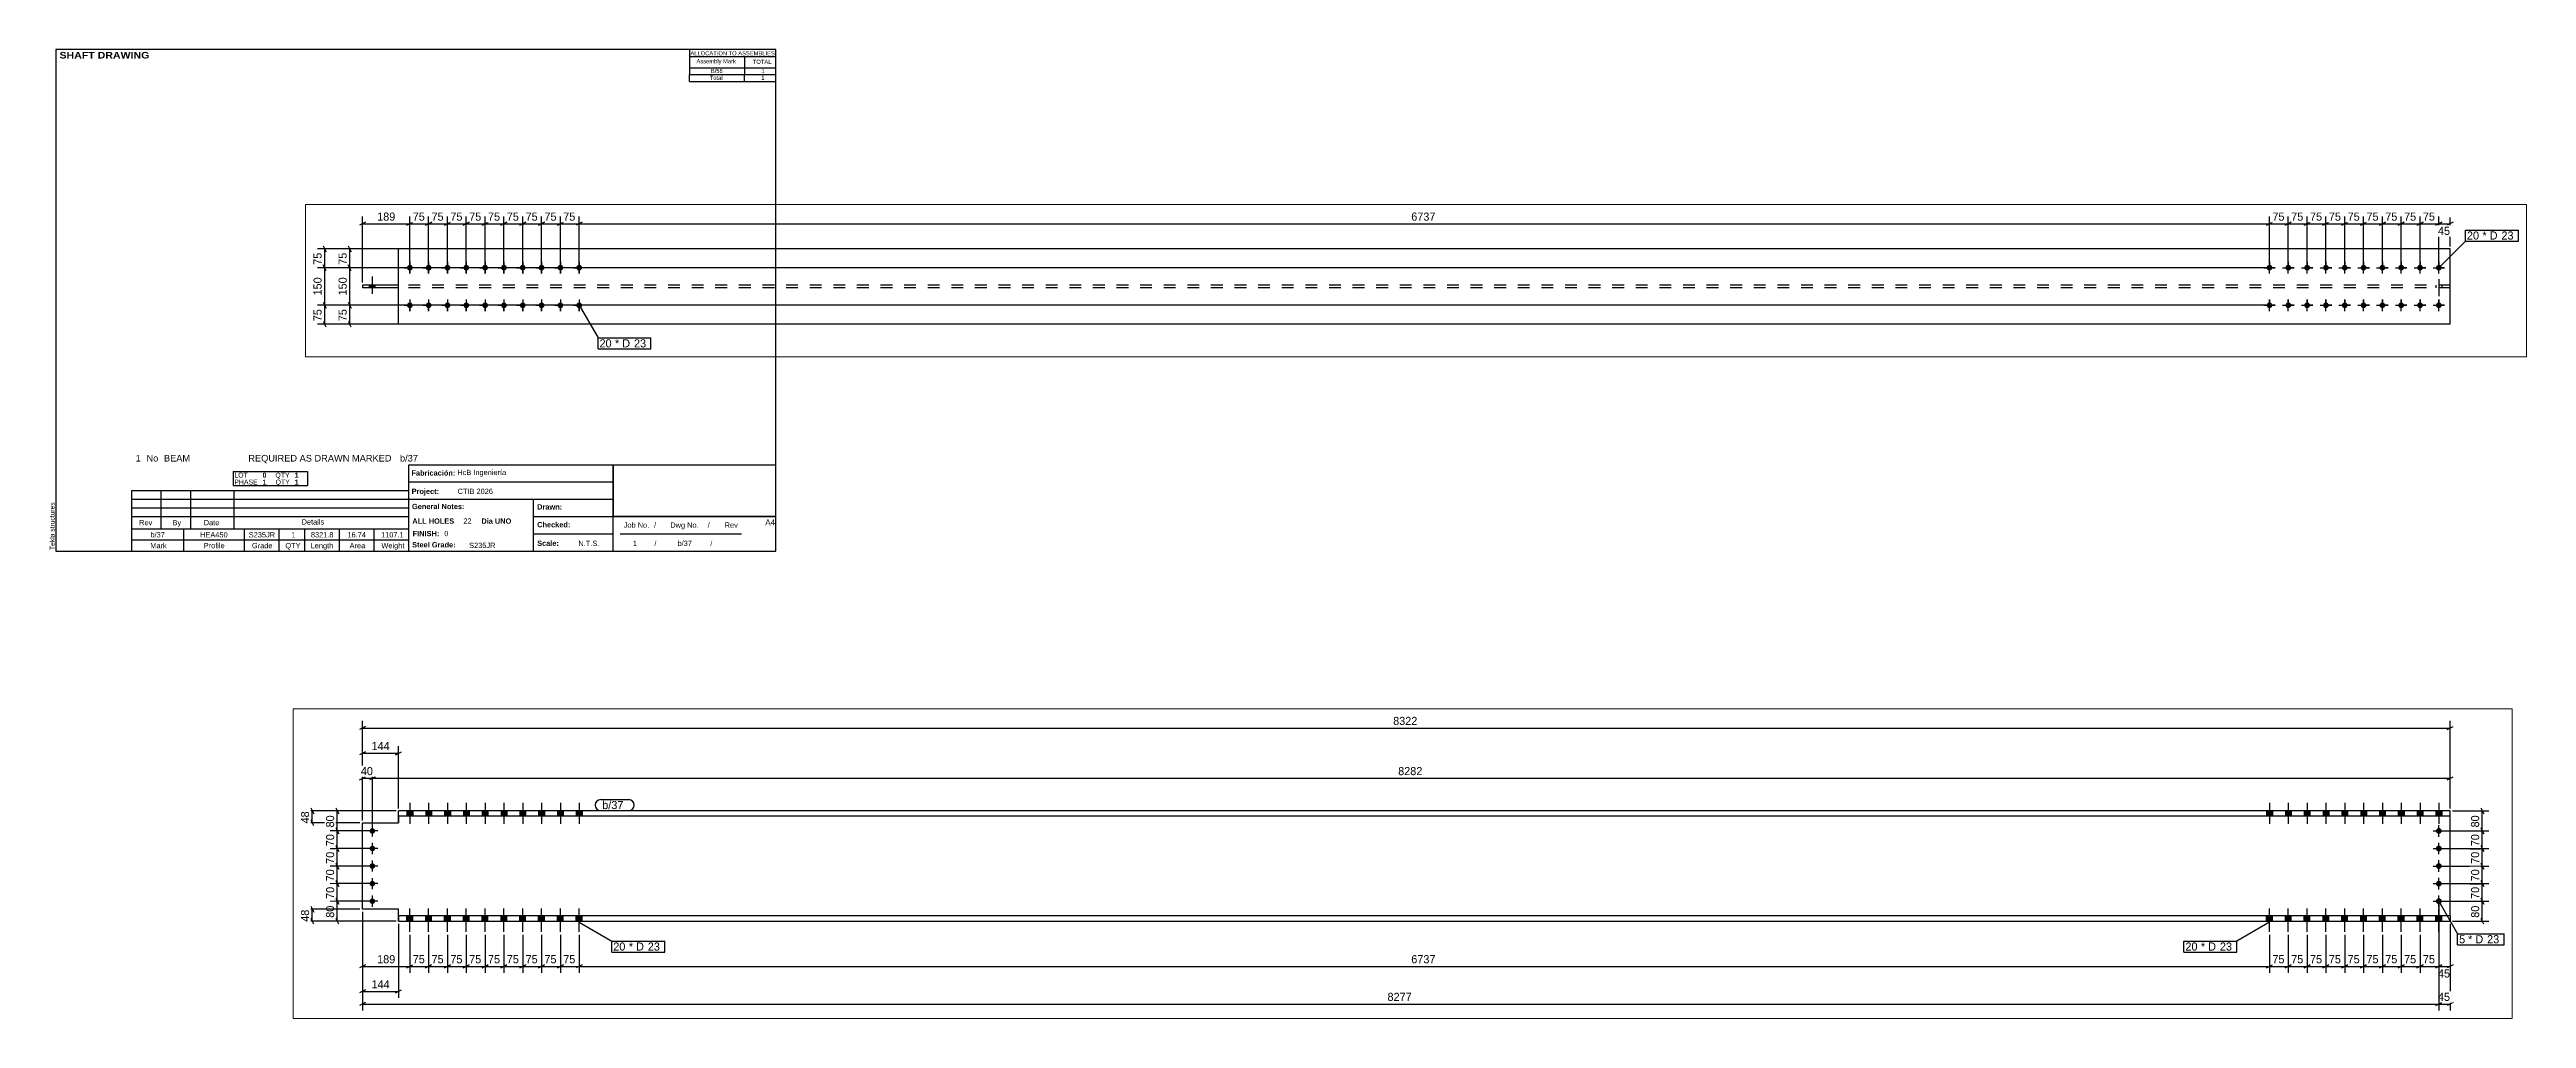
# Paper-space layout 'Layout1' of a CAD drawing. Header units: millimetres. Extents: x 2 to 990, y -181 to 205.
# The model-space entities are those that its viewports show. They can reach past a viewport. Long polylines and large blocks are cut down to what shows.
import ezdxf

# ---------------------------------------------------------------- set-up
doc = ezdxf.new("R2010")
doc.units = ezdxf.units.MM
doc.linetypes.add('DXK_LINE_DOT2', pattern=[3.9198, 1.9599, -1.9599])
doc.linetypes.add('DXK_LINE_DOT4', pattern=[0.9408, 0.4704, -0.4704])
doc.layers.add('Viewport layer', color=7, linetype='Continuous', plot=False)
doc.styles.add('Arial', font='ARIAL.TTF', dxfattribs={"height": 0.2})
doc.styles.add('Arial Black', font='ARIBLK.TTF', dxfattribs={"height": 0.2})
doc.styles.add('Arial Bold', font='ARIALBD.TTF', dxfattribs={"height": 0.2})
doc.styles.add('Comic Sans MS', font='COMIC.TTF', dxfattribs={"height": 0.2})

psp = doc.layouts.get("Layout1")

# ---------------------------------------------------------------- texts
at = {"color": 7}
for s, height, style, p in [(' SHAFT DRAWING', 2.6342, 'Arial Black', (5.3, 201.42)), ('ALLOCATION TO ASSEMBLIES', 1.6475, 'Arial', (257.95, 202.68)), ('Assembly Mark', 1.6475, 'Arial', (260.35, 199.52)), ('TOTAL', 1.648, 'Arial', (282.81, 199.28)), ('1', 2.64, 'Arial', (36.8, 40.76)), ('No', 2.636, 'Arial', (41.13, 40.76)), ('BEAM', 2.636, 'Arial', (48.08, 40.76)), ('REQUIRED AS DRAWN MARKED', 2.636, 'Arial', (81.71, 40.76)), ('b/37', 2.636, 'Arial', (142.18, 40.76)), ('b/37', 2.109, 'Arial', (42.71, 10.5)), ('HEA450', 2.109, 'Arial', (62.51, 10.5)), ('S235JR', 2.109, 'Arial', (81.91, 10.5)), ('1', 2.11, 'Arial', (98.86, 10.5)), ('8321.8', 2.109, 'Arial', (106.66, 10.5)), ('16.74', 2.109, 'Arial', (121.24, 10.5)), ('1107.1', 2.109, 'Arial', (134.62, 10.5)), ('FINISH:', 2.107, 'Arial Bold', (147.22, 11)), ('0', 2.11, 'Arial', (159.84, 11))]:
    psp.add_text(s, height=height, dxfattribs=dict(at, style=style)).set_placement(p)
at = {"color": 7, "linetype": 'Continuous'}
for s, height, style, p in [('Total', 1.648, 'Arial', (265.67, 192.88)), ('B/56', 1.648, 'Arial', (266.09, 195.63)), ('1', 1.65, 'Arial', (286.21, 192.88)), ('1', 1.65, 'Arial', (286.23, 195.63)), ('LOT', 1.977, 'Arial', (76.13, 34.33)), ('PHASE', 1.977, 'Arial', (76.13, 31.57)), ('0', 1.98, 'Arial Bold', (87.41, 34.33)), ('1', 1.98, 'Arial Bold', (87.41, 31.57)), ('QTY', 1.977, 'Arial', (92.51, 34.33)), ('QTY', 1.977, 'Arial', (92.58, 31.57)), ('1', 1.98, 'Arial Bold', (100.18, 34.33)), ('1', 1.98, 'Arial Bold', (100.18, 31.57)), ('Fabricación:', 2.1074, 'Arial Bold', (146.73, 35.16)), ('Project:', 2.107, 'Arial Bold', (146.81, 27.83)), ('HcB Ingeniería', 2.1088, 'Arial', (165.02, 35.36)), ('CTIB 2026', 2.109, 'Arial', (165.14, 27.83)), ('General Notes:', 2.1074, 'Arial Bold', (146.96, 21.78)), ('Drawn:', 2.107, 'Arial Bold', (196.85, 21.62)), ('Rev', 2.109, 'Arial', (38.21, 15.35)), ('By', 2.109, 'Arial', (51.53, 15.35)), ('Date', 2.109, 'Arial', (63.94, 15.35)), ('Details', 2.109, 'Arial', (102.96, 15.63)), ('ALL HOLES', 2.107, 'Arial Bold', (147.1, 15.96)), ('22', 2.109, 'Arial', (167.43, 15.96)), ('Dia UNO', 2.107, 'Arial Bold', (174.62, 15.96)), ('Checked:', 2.107, 'Arial Bold', (196.85, 14.53)), ('Job No.', 2.109, 'Arial', (231.37, 14.37)), ('/', 2.11, 'Arial', (243.42, 14.37)), ('Dwg No.', 2.109, 'Arial', (249.91, 14.37)), ('/', 2.11, 'Arial', (264.81, 14.37)), ('Rev', 2.109, 'Arial', (271.61, 14.37)), ('A4', 2.307, 'Arial', (287.76, 15.38)), ('Mark', 2.109, 'Arial', (42.64, 6.19)), ('Profile', 2.109, 'Arial', (63.95, 6.19)), ('Grade', 2.109, 'Arial', (83.16, 6.19)), ('QTY', 2.109, 'Arial', (96.49, 6.19)), ('Length', 2.109, 'Arial', (106.58, 6.19)), ('Area', 2.109, 'Arial', (122.09, 6.19)), ('Weight', 2.109, 'Arial', (134.77, 6.19)), ('Steel Grade:', 2.1074, 'Arial Bold', (147.01, 6.52)), ('S235JR', 2.109, 'Arial', (169.74, 6.28)), ('Scale:', 2.107, 'Arial Bold', (196.85, 7.13)), ('N.T.S.', 2.109, 'Arial', (213.29, 7.08)), ('1', 2.11, 'Arial', (235.04, 7.08)), ('/', 1.98, 'Arial', (243.58, 7.08)), ('b/37', 2.109, 'Arial', (252.8, 7.08)), ('/', 1.98, 'Arial', (265.88, 7.08))]:
    psp.add_text(s, height=height, dxfattribs=dict(at, style=style)).set_placement(p)
at = {"color": 174, "linetype": 'Continuous', "style": 'Arial'}
psp.add_text('Tekla structures', height=1.9102, rotation=90, dxfattribs=at).set_placement((4.5, 5.5))

msp = doc.modelspace()

# ---------------------------------------------------------------- hatches: boundary and pattern name
at = {"linetype": 'Continuous'}
for points in [[(14306.6, 806.6), (14329.6, 806.6), (14329.6, 827.6), (14306.6, 827.6)], [(14306.6, 806.6), (14329.6, 806.6), (14329.6, 827.6), (14306.6, 827.6)], [(14381.6, 806.6), (14404.6, 806.6), (14404.6, 827.6), (14381.6, 827.6)], [(14381.6, 806.6), (14404.6, 806.6), (14404.6, 827.6), (14381.6, 827.6)], [(14456.6, 806.6), (14479.6, 806.6), (14479.6, 827.6), (14456.6, 827.6)], [(14456.6, 806.6), (14479.6, 806.6), (14479.6, 827.6), (14456.6, 827.6)], [(14531.6, 806.6), (14554.6, 806.6), (14554.6, 827.6), (14531.6, 827.6)], [(14531.6, 806.6), (14554.6, 806.6), (14554.6, 827.6), (14531.6, 827.6)], [(14606.6, 806.6), (14629.6, 806.6), (14629.6, 827.6), (14606.6, 827.6)], [(14606.6, 806.6), (14629.6, 806.6), (14629.6, 827.6), (14606.6, 827.6)], [(14681.6, 806.6), (14704.6, 806.6), (14704.6, 827.6), (14681.6, 827.6)], [(14681.6, 806.6), (14704.6, 806.6), (14704.6, 827.6), (14681.6, 827.6)], [(14756.6, 806.6), (14779.6, 806.6), (14779.6, 827.6), (14756.6, 827.6)], [(14756.6, 806.6), (14779.6, 806.6), (14779.6, 827.6), (14756.6, 827.6)], [(14831.6, 806.6), (14854.6, 806.6), (14854.6, 827.6), (14831.6, 827.6)], [(14831.6, 806.6), (14854.6, 806.6), (14854.6, 827.6), (14831.6, 827.6)], [(14906.6, 806.6), (14929.6, 806.6), (14929.6, 827.6), (14906.6, 827.6)], [(14906.6, 806.6), (14929.6, 806.6), (14929.6, 827.6), (14906.6, 827.6)], [(14981.6, 806.6), (15004.6, 806.6), (15004.6, 827.6), (14981.6, 827.6)], [(14981.6, 806.6), (15004.6, 806.6), (15004.6, 827.6), (14981.6, 827.6)], [(21742.1, 827.6), (21719.1, 827.6), (21719.1, 806.6), (21742.1, 806.6)], [(21742.1, 827.6), (21719.1, 827.6), (21719.1, 806.6), (21742.1, 806.6)], [(21817.1, 827.6), (21794.1, 827.6), (21794.1, 806.6), (21817.1, 806.6)], [(21817.1, 827.6), (21794.1, 827.6), (21794.1, 806.6), (21817.1, 806.6)], [(21892.1, 827.6), (21869.1, 827.6), (21869.1, 806.6), (21892.1, 806.6)], [(21892.1, 827.6), (21869.1, 827.6), (21869.1, 806.6), (21892.1, 806.6)], [(21967.1, 827.6), (21944.1, 827.6), (21944.1, 806.6), (21967.1, 806.6)], [(21967.1, 827.6), (21944.1, 827.6), (21944.1, 806.6), (21967.1, 806.6)], [(22042.1, 827.6), (22019.1, 827.6), (22019.1, 806.6), (22042.1, 806.6)], [(22042.1, 827.6), (22019.1, 827.6), (22019.1, 806.6), (22042.1, 806.6)], [(22117.1, 827.6), (22094.1, 827.6), (22094.1, 806.6), (22117.1, 806.6)], [(22117.1, 827.6), (22094.1, 827.6), (22094.1, 806.6), (22117.1, 806.6)], [(22192.1, 827.6), (22169.1, 827.6), (22169.1, 806.6), (22192.1, 806.6)], [(22192.1, 827.6), (22169.1, 827.6), (22169.1, 806.6), (22192.1, 806.6)], [(22267.1, 827.6), (22244.1, 827.6), (22244.1, 806.6), (22267.1, 806.6)], [(22267.1, 827.6), (22244.1, 827.6), (22244.1, 806.6), (22267.1, 806.6)], [(22342.1, 827.6), (22319.1, 827.6), (22319.1, 806.6), (22342.1, 806.6)], [(22342.1, 827.6), (22319.1, 827.6), (22319.1, 806.6), (22342.1, 806.6)], [(22417.1, 827.6), (22394.1, 827.6), (22394.1, 806.6), (22417.1, 806.6)], [(22417.1, 827.6), (22394.1, 827.6), (22394.1, 806.6), (22417.1, 806.6)], [(14179.9, 747.6), (14179.6, 745.3), (14178.9, 743.1), (14177.8, 741.1), (14176.2, 739.4), (14174.4, 738.1), (14172.3, 737.1), (14170, 736.7), (14167.7, 736.7), (14165.5, 737.1), (14163.4, 738.1), (14161.5, 739.4), (14160, 741.1), (14158.8, 743.1), (14158.1, 745.3), (14157.9, 747.6), (14158.1, 749.9), (14158.8, 752.1), (14160, 754.1), (14161.5, 755.8), (14163.4, 757.1), (14165.5, 758.1), (14167.7, 758.5), (14170, 758.5), (14172.3, 758.1), (14174.4, 757.1), (14176.2, 755.8), (14177.8, 754.1), (14178.9, 752.1), (14179.6, 749.9)], [(22417.1, 747.6), (22416.9, 745.2), (22416.1, 742.9), (22414.9, 740.8), (22413.3, 739.1), (22411.4, 737.6), (22409.2, 736.7), (22406.8, 736.2), (22404.4, 736.2), (22402.1, 736.7), (22399.9, 737.6), (22397.9, 739.1), (22396.3, 740.8), (22395.1, 742.9), (22394.4, 745.2), (22394.1, 747.6), (22394.4, 750), (22395.1, 752.3), (22396.3, 754.4), (22397.9, 756.1), (22399.9, 757.6), (22402.1, 758.5), (22404.4, 759), (22406.8, 759), (22409.2, 758.5), (22411.4, 757.6), (22413.3, 756.1), (22414.9, 754.4), (22416.1, 752.3), (22416.9, 750)], [(14179.9, 677.6), (14179.6, 675.3), (14178.9, 673.1), (14177.8, 671.1), (14176.2, 669.4), (14174.4, 668.1), (14172.3, 667.1), (14170, 666.7), (14167.7, 666.7), (14165.5, 667.1), (14163.4, 668.1), (14161.5, 669.4), (14160, 671.1), (14158.8, 673.1), (14158.1, 675.3), (14157.9, 677.6), (14158.1, 679.9), (14158.8, 682.1), (14160, 684.1), (14161.5, 685.8), (14163.4, 687.1), (14165.5, 688.1), (14167.7, 688.5), (14170, 688.5), (14172.3, 688.1), (14174.4, 687.1), (14176.2, 685.8), (14177.8, 684.1), (14178.9, 682.1), (14179.6, 679.9)], [(14179.9, 607.6), (14179.6, 605.3), (14178.9, 603.1), (14177.8, 601.1), (14176.2, 599.4), (14174.4, 598.1), (14172.3, 597.1), (14170, 596.7), (14167.7, 596.7), (14165.5, 597.1), (14163.4, 598.1), (14161.5, 599.4), (14160, 601.1), (14158.8, 603.1), (14158.1, 605.3), (14157.9, 607.6), (14158.1, 609.9), (14158.8, 612.1), (14160, 614.1), (14161.5, 615.8), (14163.4, 617.1), (14165.5, 618.1), (14167.7, 618.5), (14170, 618.5), (14172.3, 618.1), (14174.4, 617.1), (14176.2, 615.8), (14177.8, 614.1), (14178.9, 612.1), (14179.6, 609.9)], [(22417.1, 677.6), (22416.9, 675.2), (22416.1, 672.9), (22414.9, 670.8), (22413.3, 669.1), (22411.4, 667.6), (22409.2, 666.7), (22406.8, 666.2), (22404.4, 666.2), (22402.1, 666.7), (22399.9, 667.6), (22397.9, 669.1), (22396.3, 670.8), (22395.1, 672.9), (22394.4, 675.2), (22394.1, 677.6), (22394.4, 680), (22395.1, 682.3), (22396.3, 684.4), (22397.9, 686.1), (22399.9, 687.6), (22402.1, 688.5), (22404.4, 689), (22406.8, 689), (22409.2, 688.5), (22411.4, 687.6), (22413.3, 686.1), (22414.9, 684.4), (22416.1, 682.3), (22416.9, 680)], [(22417.1, 607.6), (22416.9, 605.2), (22416.1, 602.9), (22414.9, 600.8), (22413.3, 599.1), (22411.4, 597.6), (22409.2, 596.7), (22406.8, 596.2), (22404.4, 596.2), (22402.1, 596.7), (22399.9, 597.6), (22397.9, 599.1), (22396.3, 600.8), (22395.1, 602.9), (22394.4, 605.2), (22394.1, 607.6), (22394.4, 610), (22395.1, 612.3), (22396.3, 614.4), (22397.9, 616.1), (22399.9, 617.6), (22402.1, 618.5), (22404.4, 619), (22406.8, 619), (22409.2, 618.5), (22411.4, 617.6), (22413.3, 616.1), (22414.9, 614.4), (22416.1, 612.3), (22416.9, 610)], [(14179.9, 537.6), (14179.6, 535.3), (14178.9, 533.1), (14177.8, 531.1), (14176.2, 529.4), (14174.4, 528.1), (14172.3, 527.1), (14170, 526.7), (14167.7, 526.7), (14165.5, 527.1), (14163.4, 528.1), (14161.5, 529.4), (14160, 531.1), (14158.8, 533.1), (14158.1, 535.3), (14157.9, 537.6), (14158.1, 539.9), (14158.8, 542.1), (14160, 544.1), (14161.5, 545.8), (14163.4, 547.1), (14165.5, 548.1), (14167.7, 548.5), (14170, 548.5), (14172.3, 548.1), (14174.4, 547.1), (14176.2, 545.8), (14177.8, 544.1), (14178.9, 542.1), (14179.6, 539.9)], [(22417.1, 537.6), (22416.9, 535.2), (22416.1, 532.9), (22414.9, 530.8), (22413.3, 529.1), (22411.4, 527.6), (22409.2, 526.7), (22406.8, 526.2), (22404.4, 526.2), (22402.1, 526.7), (22399.9, 527.6), (22397.9, 529.1), (22396.3, 530.8), (22395.1, 532.9), (22394.4, 535.2), (22394.1, 537.6), (22394.4, 540), (22395.1, 542.3), (22396.3, 544.4), (22397.9, 546.1), (22399.9, 547.6), (22402.1, 548.5), (22404.4, 549), (22406.8, 549), (22409.2, 548.5), (22411.4, 547.6), (22413.3, 546.1), (22414.9, 544.4), (22416.1, 542.3), (22416.9, 540)], [(14179.9, 467.6), (14179.6, 465.3), (14178.9, 463.1), (14177.8, 461.1), (14176.2, 459.4), (14174.4, 458.1), (14172.3, 457.1), (14170, 456.7), (14167.7, 456.7), (14165.5, 457.1), (14163.4, 458.1), (14161.5, 459.4), (14160, 461.1), (14158.8, 463.1), (14158.1, 465.3), (14157.9, 467.6), (14158.1, 469.9), (14158.8, 472.1), (14160, 474.1), (14161.5, 475.8), (14163.4, 477.1), (14165.5, 478.1), (14167.7, 478.5), (14170, 478.5), (14172.3, 478.1), (14174.4, 477.1), (14176.2, 475.8), (14177.8, 474.1), (14178.9, 472.1), (14179.6, 469.9)], [(14306.6, 387.6), (14329.6, 387.6), (14329.6, 408.6), (14306.6, 408.6)], [(14306.6, 387.6), (14329.6, 387.6), (14329.6, 408.6), (14306.6, 408.6)], [(14381.6, 387.6), (14404.6, 387.6), (14404.6, 408.6), (14381.6, 408.6)], [(14381.6, 387.6), (14404.6, 387.6), (14404.6, 408.6), (14381.6, 408.6)], [(14456.6, 387.6), (14479.6, 387.6), (14479.6, 408.6), (14456.6, 408.6)], [(14456.6, 387.6), (14479.6, 387.6), (14479.6, 408.6), (14456.6, 408.6)], [(14531.6, 387.6), (14554.6, 387.6), (14554.6, 408.6), (14531.6, 408.6)], [(14531.6, 387.6), (14554.6, 387.6), (14554.6, 408.6), (14531.6, 408.6)], [(14606.6, 387.6), (14629.6, 387.6), (14629.6, 408.6), (14606.6, 408.6)], [(14606.6, 387.6), (14629.6, 387.6), (14629.6, 408.6), (14606.6, 408.6)], [(14681.6, 387.6), (14704.6, 387.6), (14704.6, 408.6), (14681.6, 408.6)], [(14681.6, 387.6), (14704.6, 387.6), (14704.6, 408.6), (14681.6, 408.6)], [(14756.6, 387.6), (14779.6, 387.6), (14779.6, 408.6), (14756.6, 408.6)], [(14756.6, 387.6), (14779.6, 387.6), (14779.6, 408.6), (14756.6, 408.6)], [(14831.6, 387.6), (14854.6, 387.6), (14854.6, 408.6), (14831.6, 408.6)], [(14831.6, 387.6), (14854.6, 387.6), (14854.6, 408.6), (14831.6, 408.6)], [(14906.6, 387.6), (14929.6, 387.6), (14929.6, 408.6), (14906.6, 408.6)], [(14906.6, 387.6), (14929.6, 387.6), (14929.6, 408.6), (14906.6, 408.6)], [(14981.6, 387.6), (15004.6, 387.6), (15004.6, 408.6), (14981.6, 408.6)], [(14981.6, 387.6), (15004.6, 387.6), (15004.6, 408.6), (14981.6, 408.6)], [(21742.1, 408.6), (21719.1, 408.6), (21719.1, 387.6), (21742.1, 387.6)], [(21742.1, 408.6), (21719.1, 408.6), (21719.1, 387.6), (21742.1, 387.6)], [(21817.1, 408.6), (21794.1, 408.6), (21794.1, 387.6), (21817.1, 387.6)], [(21817.1, 408.6), (21794.1, 408.6), (21794.1, 387.6), (21817.1, 387.6)], [(21892.1, 408.6), (21869.1, 408.6), (21869.1, 387.6), (21892.1, 387.6)], [(21892.1, 408.6), (21869.1, 408.6), (21869.1, 387.6), (21892.1, 387.6)], [(21967.1, 408.6), (21944.1, 408.6), (21944.1, 387.6), (21967.1, 387.6)], [(21967.1, 408.6), (21944.1, 408.6), (21944.1, 387.6), (21967.1, 387.6)], [(22042.1, 408.6), (22019.1, 408.6), (22019.1, 387.6), (22042.1, 387.6)], [(22042.1, 408.6), (22019.1, 408.6), (22019.1, 387.6), (22042.1, 387.6)], [(22117.1, 408.6), (22094.1, 408.6), (22094.1, 387.6), (22117.1, 387.6)], [(22117.1, 408.6), (22094.1, 408.6), (22094.1, 387.6), (22117.1, 387.6)], [(22192.1, 408.6), (22169.1, 408.6), (22169.1, 387.6), (22192.1, 387.6)], [(22192.1, 408.6), (22169.1, 408.6), (22169.1, 387.6), (22192.1, 387.6)], [(22267.1, 408.6), (22244.1, 408.6), (22244.1, 387.6), (22267.1, 387.6)], [(22267.1, 408.6), (22244.1, 408.6), (22244.1, 387.6), (22267.1, 387.6)], [(22342.1, 408.6), (22319.1, 408.6), (22319.1, 387.6), (22342.1, 387.6)], [(22342.1, 408.6), (22319.1, 408.6), (22319.1, 387.6), (22342.1, 387.6)], [(22417.1, 467.6), (22416.9, 465.2), (22416.1, 462.9), (22414.9, 460.8), (22413.3, 459.1), (22411.4, 457.6), (22409.2, 456.7), (22406.8, 456.2), (22404.4, 456.2), (22402.1, 456.7), (22399.9, 457.6), (22397.9, 459.1), (22396.3, 460.8), (22395.1, 462.9), (22394.4, 465.2), (22394.1, 467.6), (22394.4, 470), (22395.1, 472.3), (22396.3, 474.4), (22397.9, 476.1), (22399.9, 477.6), (22402.1, 478.5), (22404.4, 479), (22406.8, 479), (22409.2, 478.5), (22411.4, 477.6), (22413.3, 476.1), (22414.9, 474.4), (22416.1, 472.3), (22416.9, 470)], [(22417.1, 408.6), (22394.1, 408.6), (22394.1, 387.6), (22417.1, 387.6)], [(22417.1, 408.6), (22394.1, 408.6), (22394.1, 387.6), (22417.1, 387.6)], [(415.7, 344.4, -1), (415.7, 367.4, -1)], [(490.7, 344.4, -1), (490.7, 367.4, -1)], [(565.7, 344.4, -1), (565.7, 367.4, -1)], [(640.7, 344.4, -1), (640.7, 367.4, -1)], [(715.7, 344.4, -1), (715.7, 367.4, -1)], [(790.7, 344.4, -1), (790.7, 367.4, -1)], [(865.7, 344.4, -1), (865.7, 367.4, -1)], [(940.7, 344.4, -1), (940.7, 367.4, -1)], [(1015.7, 344.4, -1), (1015.7, 367.4, -1)], [(1090.7, 344.4, -1), (1090.7, 367.4, -1)], [(7828.2, 367.4, -1), (7828.2, 344.4, -1)], [(7903.2, 367.4, -1), (7903.2, 344.4, -1)], [(7978.2, 367.4, -1), (7978.2, 344.4, -1)], [(8053.2, 367.4, -1), (8053.2, 344.4, -1)], [(8128.2, 367.4, -1), (8128.2, 344.4, -1)], [(8203.2, 367.4, -1), (8203.2, 344.4, -1)], [(8278.2, 367.4, -1), (8278.2, 344.4, -1)], [(8353.2, 367.4, -1), (8353.2, 344.4, -1)], [(8428.2, 367.4, -1), (8428.2, 344.4, -1)], [(8503.2, 367.4, -1), (8503.2, 344.4, -1)], [(277.4, 286.7), (255.4, 286.7), (255.4, 275.2), (277.4, 275.2)], [(277.4, 286.7), (255.4, 286.7), (255.4, 275.2), (277.4, 275.2)], [(277.4, 286.7), (255.4, 286.7), (255.4, 275.2), (277.4, 275.2)], [(277.4, 286.7), (255.4, 286.7), (255.4, 275.2), (277.4, 275.2)], [(277.4, 286.7), (255.4, 286.7), (255.4, 275.2), (277.4, 275.2)], [(415.7, 194.4, -1), (415.7, 217.4, -1)], [(490.7, 194.4, -1), (490.7, 217.4, -1)], [(565.7, 194.4, -1), (565.7, 217.4, -1)], [(640.7, 194.4, -1), (640.7, 217.4, -1)], [(715.7, 194.4, -1), (715.7, 217.4, -1)], [(790.7, 194.4, -1), (790.7, 217.4, -1)], [(865.7, 194.4, -1), (865.7, 217.4, -1)], [(940.7, 194.4, -1), (940.7, 217.4, -1)], [(1015.7, 194.4, -1), (1015.7, 217.4, -1)], [(1090.7, 194.4, -1), (1090.7, 217.4, -1)], [(7828.2, 217.4, -1), (7828.2, 194.4, -1)], [(7903.2, 217.4, -1), (7903.2, 194.4, -1)], [(7978.2, 217.4, -1), (7978.2, 194.4, -1)], [(8053.2, 217.4, -1), (8053.2, 194.4, -1)], [(8128.2, 217.4, -1), (8128.2, 194.4, -1)], [(8203.2, 217.4, -1), (8203.2, 194.4, -1)], [(8278.2, 217.4, -1), (8278.2, 194.4, -1)], [(8353.2, 217.4, -1), (8353.2, 194.4, -1)], [(8428.2, 217.4, -1), (8428.2, 194.4, -1)], [(8503.2, 217.4, -1), (8503.2, 194.4, -1)]]:
    msp.add_hatch(color=3, dxfattribs=at).paths.add_polyline_path(points)

# ---------------------------------------------------------------- linework, layer by layer
at = {"color": 8, "linetype": 'Continuous'}
for p, q in [((14128.9, 789.6), (14128.9, 1186)), ((22450.6, 837.6), (22450.6, 1186)), ((14140.9, 1163.6), (14116.9, 1151.6)), ((14128.9, 1157.6), (22450.6, 1157.6)), ((22438.6, 1151.6), (22462.6, 1163.6)), ((14140.9, 1063.6), (14116.9, 1051.6)), ((14128.9, 789.6), (14128.9, 1086)), ((14128.9, 1057.6), (14273.1, 1057.6)), ((14261.1, 1051.6), (14285.1, 1063.6)), ((14273.1, 837.6), (14273.1, 1086)), ((14116.9, 951.6), (14140.9, 963.6)), ((14128.9, 789.6), (14128.9, 986)), ((14128.9, 957.6), (14168.9, 957.6)), ((14180.9, 963.6), (14156.9, 951.6)), ((14180.9, 963.6), (14156.9, 951.6)), ((14168.9, 757.6), (14168.9, 986)), ((14168.9, 757.6), (14168.9, 986)), ((14168.9, 957.6), (22450.6, 957.6)), ((22438.6, 951.6), (22462.6, 963.6)), ((22450.6, 837.6), (22450.6, 986)), ((14263.1, 827.6), (13900.5, 827.6)), ((13922.9, 839.6), (13934.9, 815.6)), ((13934.9, 767.6), (13922.9, 791.6)), ((13928.9, 779.6), (13928.9, 827.6)), ((14263.1, 827.6), (14000.5, 827.6)), ((14022.9, 839.6), (14034.9, 815.6)), ((22460.6, 827.6), (22604.5, 827.6)), ((22572.9, 839.6), (22584.9, 815.6)), ((22578.9, 747.6), (22578.9, 827.6)), ((14118.9, 779.6), (13900.5, 779.6)), ((14158.9, 747.6), (14000.5, 747.6)), ((14022.9, 759.6), (14034.9, 735.6)), ((22415.6, 747.6), (22604.5, 747.6)), ((22584.9, 735.6), (22572.9, 759.6)), ((14158.9, 677.6), (14000.5, 677.6)), ((14158.9, 607.6), (14000.5, 607.6)), ((14022.9, 689.6), (14034.9, 665.6)), ((14034.9, 595.6), (14022.9, 619.6)), ((14028.9, 607.6), (14028.9, 677.6)), ((22415.6, 677.6), (22604.5, 677.6)), ((22415.6, 607.6), (22604.5, 607.6)), ((22572.9, 689.6), (22584.9, 665.6)), ((22584.9, 595.6), (22572.9, 619.6)), ((22578.9, 607.6), (22578.9, 677.6)), ((238.4, 536.9), (214.4, 524.9)), ((226.4, 296.7), (226.4, 559.3)), ((226.4, 530.9), (415.7, 530.9)), ((403.7, 524.9), (427.7, 536.9)), ((415.7, 365.9), (415.7, 559.3)), ((415.7, 365.9), (415.7, 559.3)), ((478.7, 524.9), (502.7, 536.9)), ((490.7, 365.9), (490.7, 559.3)), ((490.7, 530.9), (565.7, 530.9)), ((577.7, 536.9), (553.7, 524.9)), ((565.7, 365.9), (565.7, 559.3)), ((628.7, 524.9), (652.7, 536.9)), ((640.7, 365.9), (640.7, 559.3)), ((640.7, 530.9), (715.7, 530.9)), ((727.7, 536.9), (703.7, 524.9)), ((715.7, 365.9), (715.7, 559.3)), ((778.7, 524.9), (802.7, 536.9)), ((790.7, 365.9), (790.7, 559.3)), ((853.7, 524.9), (877.7, 536.9)), ((865.7, 365.9), (865.7, 559.3)), ((928.7, 524.9), (952.7, 536.9)), ((940.7, 365.9), (940.7, 559.3)), ((940.7, 530.9), (1015.7, 530.9)), ((1027.7, 536.9), (1003.7, 524.9)), ((1015.7, 365.9), (1015.7, 559.3)), ((1102.7, 536.9), (1078.7, 524.9)), ((1102.7, 536.9), (1078.7, 524.9)), ((1090.7, 365.9), (1090.7, 559.3)), ((1090.7, 365.9), (1090.7, 559.3)), ((1090.7, 530.9), (7828.2, 530.9)), ((7816.2, 524.9), (7840.2, 536.9)), ((7816.2, 524.9), (7840.2, 536.9)), ((7828.2, 365.9), (7828.2, 559.3)), ((7828.2, 365.9), (7828.2, 559.3)), ((7891.2, 524.9), (7915.2, 536.9)), ((7903.2, 365.9), (7903.2, 559.3)), ((7903.2, 530.9), (7978.2, 530.9)), ((7990.2, 536.9), (7966.2, 524.9)), ((7978.2, 365.9), (7978.2, 559.3)), ((8065.2, 536.9), (8041.2, 524.9)), ((8053.2, 365.9), (8053.2, 559.3)), ((8140.2, 536.9), (8116.2, 524.9)), ((8128.2, 365.9), (8128.2, 559.3)), ((8215.2, 536.9), (8191.2, 524.9)), ((8203.2, 365.9), (8203.2, 559.3)), ((8266.2, 524.9), (8290.2, 536.9)), ((8278.2, 365.9), (8278.2, 559.3)), ((8341.2, 524.9), (8365.2, 536.9)), ((8353.2, 365.9), (8353.2, 559.3)), ((8416.2, 524.9), (8440.2, 536.9)), ((8428.2, 365.9), (8428.2, 559.3)), ((8428.2, 530.9), (8503.2, 530.9)), ((8515.2, 536.9), (8491.2, 524.9)), ((8503.2, 365.9), (8503.2, 559.3)), ((8548.2, 440.9), (8548.2, 556.5)), ((14158.9, 537.6), (14000.5, 537.6)), ((14022.9, 549.6), (14034.9, 525.6)), ((22415.6, 537.6), (22604.5, 537.6)), ((22572.9, 549.6), (22584.9, 525.6)), ((22578.9, 467.6), (22578.9, 537.6)), ((7818.2, 430.9), (148, 430.9)), ((170.4, 442.9), (182.4, 418.9)), ((176.4, 355.9), (176.4, 430.9)), ((14158.9, 467.6), (14000.5, 467.6)), ((14022.9, 479.6), (14034.9, 455.6)), ((14034.9, 375.6), (14022.9, 399.6)), ((14028.9, 387.6), (14028.9, 467.6)), ((14128.9, 425.6), (14128.9, 82)), ((22405.6, 457.6), (22405.6, 179.2)), ((22415.6, 467.6), (22604.5, 467.6)), ((22584.9, 455.6), (22572.9, 479.6)), ((22584.9, 375.6), (22572.9, 399.6)), ((7818.2, 355.9), (148, 355.9)), ((182.4, 343.9), (170.4, 367.9)), ((14263.1, 387.6), (14000.5, 387.6)), ((14273.1, 377.6), (14273.1, 82)), ((14318.1, 333.6), (14318.1, 182)), ((14393.1, 333.6), (14393.1, 182)), ((14468.1, 333.6), (14468.1, 182)), ((14543.1, 333.6), (14543.1, 182)), ((14618.1, 333.6), (14618.1, 182)), ((14693.1, 333.6), (14693.1, 182)), ((14768.1, 333.6), (14768.1, 182)), ((14843.1, 333.6), (14843.1, 182)), ((14918.1, 333.6), (14918.1, 182)), ((14993.1, 333.6), (14993.1, 182)), ((14993.1, 333.6), (14993.1, 182)), ((21730.6, 333.6), (21730.6, 182)), ((21805.6, 333.6), (21805.6, 182)), ((21880.6, 333.6), (21880.6, 182)), ((21955.6, 333.6), (21955.6, 182)), ((22030.6, 333.6), (22030.6, 182)), ((22105.6, 333.6), (22105.6, 182)), ((22180.6, 333.6), (22180.6, 182)), ((22255.6, 333.6), (22255.6, 182)), ((22330.6, 333.6), (22330.6, 182)), ((22450.6, 377.6), (22450.6, 179.2)), ((22460.6, 387.6), (22604.5, 387.6)), ((7818.2, 205.9), (148, 205.9)), ((170.4, 217.9), (182.4, 193.9)), ((14306.1, 201.6), (14330.1, 213.6)), ((14381.1, 201.6), (14405.1, 213.6)), ((14456.1, 201.6), (14480.1, 213.6)), ((14531.1, 201.6), (14555.1, 213.6)), ((14606.1, 201.6), (14630.1, 213.6)), ((14681.1, 201.6), (14705.1, 213.6)), ((14756.1, 201.6), (14780.1, 213.6)), ((14831.1, 201.6), (14855.1, 213.6)), ((14906.1, 201.6), (14930.1, 213.6)), ((14918.1, 207.6), (14993.1, 207.6)), ((15005.1, 213.6), (14981.1, 201.6)), ((15005.1, 213.6), (14981.1, 201.6)), ((21718.6, 201.6), (21742.6, 213.6)), ((21793.6, 201.6), (21817.6, 213.6)), ((21868.6, 201.6), (21892.6, 213.6)), ((21943.6, 201.6), (21967.6, 213.6)), ((22018.6, 201.6), (22042.6, 213.6)), ((22093.6, 201.6), (22117.6, 213.6)), ((22168.6, 201.6), (22192.6, 213.6)), ((22243.6, 201.6), (22267.6, 213.6)), ((22318.6, 201.6), (22342.6, 213.6)), ((22393.6, 201.6), (22417.6, 213.6)), ((22405.6, 207.6), (22450.6, 207.6)), ((22462.6, 213.6), (22438.6, 201.6)), ((7818.2, 130.9), (148, 130.9)), ((182.4, 118.9), (170.4, 142.9)), ((14140.9, 113.6), (14116.9, 101.6)), ((14128.9, 107.6), (14273.1, 107.6)), ((14261.1, 101.6), (14285.1, 113.6)), ((14140.9, 63.6), (14116.9, 51.6)), ((22393.6, 51.6), (22417.6, 63.6)), ((22405.6, 57.6), (22450.6, 57.6)), ((22462.6, 63.6), (22438.6, 51.6))]:
    msp.add_line(p, q, dxfattribs=at)
at = {"color": 7, "linetype": 'Continuous'}
for p, q in [((14273.1, 806.6), (14273.1, 827.6)), ((22450.6, 827.6), (14273.1, 827.6)), ((14273.1, 806.6), (14273.1, 779.6)), ((22450.6, 806.6), (14273.1, 806.6)), ((22450.6, 806.6), (22450.6, 827.6)), ((22450.6, 408.6), (22450.6, 806.6)), ((14128.9, 435.6), (14128.9, 779.6)), ((14128.9, 779.6), (14273.1, 779.6)), ((8548.2, 430.9), (370.7, 430.9)), ((370.7, 130.9), (370.7, 430.9)), ((8548.2, 130.9), (8548.2, 430.9)), ((14273.1, 435.6), (14128.9, 435.6)), ((14273.1, 408.6), (14273.1, 435.6)), ((14273.1, 408.6), (14273.1, 408.6)), ((22450.6, 408.6), (14273.1, 408.6)), ((14273.1, 408.6), (14273.1, 387.6)), ((22450.6, 408.6), (22450.6, 387.6)), ((22450.6, 408.6), (22450.6, 408.6)), ((14273.1, 387.6), (22450.6, 387.6)), ((22450.6, 387.6), (22450.6, 387.6)), ((226.4, 286.7), (226.4, 275.2)), ((370.7, 286.7), (226.4, 286.7)), ((370.7, 275.2), (226.4, 275.2)), ((8548.2, 130.9), (370.7, 130.9))]:
    msp.add_line(p, q, dxfattribs=at)
at = {"color": 7, "linetype": 'DXK_LINE_DOT4'}
for p, q in [((14273.1, 806.6), (14273.1, 827.6)), ((14273.1, 779.6), (14273.1, 806.6)), ((22450.6, 827.6), (22450.6, 827.6)), ((22450.6, 806.6), (22450.6, 827.6)), ((22450.6, 827.6), (22450.6, 827.6)), ((22450.6, 827.6), (22450.6, 827.6)), ((22450.6, 408.6), (22450.6, 806.6)), ((22450.6, 806.6), (22450.6, 806.6)), ((22450.6, 806.6), (22450.6, 806.6)), ((22450.6, 806.6), (22450.6, 806.6)), ((14128.9, 435.6), (14128.9, 779.6)), ((14273.1, 779.6), (14273.1, 779.6)), ((14273.1, 408.6), (14273.1, 435.6)), ((14273.1, 387.6), (14273.1, 408.6)), ((22450.6, 408.6), (22450.6, 408.6)), ((22450.6, 408.6), (22450.6, 387.6)), ((22450.6, 408.6), (22450.6, 408.6)), ((22450.6, 387.6), (22450.6, 387.6)), ((22450.6, 387.6), (22450.6, 387.6)), ((8548.2, 286.7), (370.7, 286.7)), ((8548.2, 275.2), (370.7, 275.2))]:
    msp.add_line(p, q, dxfattribs=at)
at = {"color": 3, "linetype": 'Continuous'}
for p, q in [((14306.6, 827.6), (14306.6, 806.6)), ((14306.6, 827.6), (14306.6, 806.6)), ((14318.1, 859.8), (14318.1, 776.6)), ((14318.1, 859.8), (14318.1, 776.6)), ((14329.6, 827.6), (14329.6, 806.6)), ((14329.6, 827.6), (14329.6, 806.6)), ((14381.6, 827.6), (14381.6, 806.6)), ((14381.6, 827.6), (14381.6, 806.6)), ((14393.1, 859.8), (14393.1, 776.6)), ((14393.1, 859.8), (14393.1, 776.6)), ((14404.6, 827.6), (14404.6, 806.6)), ((14404.6, 827.6), (14404.6, 806.6)), ((14456.6, 827.6), (14456.6, 806.6)), ((14456.6, 827.6), (14456.6, 806.6)), ((14468.1, 859.8), (14468.1, 776.6)), ((14468.1, 859.8), (14468.1, 776.6)), ((14479.6, 827.6), (14479.6, 806.6)), ((14479.6, 827.6), (14479.6, 806.6)), ((14531.6, 827.6), (14531.6, 806.6)), ((14531.6, 827.6), (14531.6, 806.6)), ((14543.1, 859.8), (14543.1, 776.6)), ((14543.1, 859.8), (14543.1, 776.6)), ((14554.6, 827.6), (14554.6, 806.6)), ((14554.6, 827.6), (14554.6, 806.6)), ((14606.6, 827.6), (14606.6, 806.6)), ((14606.6, 827.6), (14606.6, 806.6)), ((14618.1, 859.8), (14618.1, 776.6)), ((14618.1, 859.8), (14618.1, 776.6)), ((14629.6, 827.6), (14629.6, 806.6)), ((14629.6, 827.6), (14629.6, 806.6)), ((14681.6, 827.6), (14681.6, 806.6)), ((14681.6, 827.6), (14681.6, 806.6)), ((14693.1, 859.8), (14693.1, 776.6)), ((14693.1, 859.8), (14693.1, 776.6)), ((14704.6, 827.6), (14704.6, 806.6)), ((14704.6, 827.6), (14704.6, 806.6)), ((14756.6, 827.6), (14756.6, 806.6)), ((14756.6, 827.6), (14756.6, 806.6)), ((14768.1, 859.8), (14768.1, 776.6)), ((14768.1, 859.8), (14768.1, 776.6)), ((14779.6, 827.6), (14779.6, 806.6)), ((14779.6, 827.6), (14779.6, 806.6)), ((14831.6, 827.6), (14831.6, 806.6)), ((14831.6, 827.6), (14831.6, 806.6)), ((14843.1, 859.8), (14843.1, 776.6)), ((14843.1, 859.8), (14843.1, 776.6)), ((14854.6, 827.6), (14854.6, 806.6)), ((14854.6, 827.6), (14854.6, 806.6)), ((14906.6, 827.6), (14906.6, 806.6)), ((14906.6, 827.6), (14906.6, 806.6)), ((14918.1, 859.8), (14918.1, 776.6)), ((14918.1, 859.8), (14918.1, 776.6)), ((14929.6, 827.6), (14929.6, 806.6)), ((14929.6, 827.6), (14929.6, 806.6)), ((14981.6, 827.6), (14981.6, 806.6)), ((14981.6, 827.6), (14981.6, 806.6)), ((14993.1, 859.8), (14993.1, 776.6)), ((14993.1, 859.8), (14993.1, 776.6)), ((15004.6, 827.6), (15004.6, 806.6)), ((15004.6, 827.6), (15004.6, 806.6)), ((21719.1, 827.6), (21719.1, 806.6)), ((21719.1, 827.6), (21719.1, 806.6)), ((21730.6, 859.8), (21730.6, 776.6)), ((21730.6, 859.8), (21730.6, 776.6)), ((21742.1, 827.6), (21742.1, 806.6)), ((21742.1, 827.6), (21742.1, 806.6)), ((21794.1, 827.6), (21794.1, 806.6)), ((21794.1, 827.6), (21794.1, 806.6)), ((21805.6, 859.8), (21805.6, 776.6)), ((21805.6, 859.8), (21805.6, 776.6)), ((21817.1, 827.6), (21817.1, 806.6)), ((21817.1, 827.6), (21817.1, 806.6)), ((21869.1, 827.6), (21869.1, 806.6)), ((21869.1, 827.6), (21869.1, 806.6)), ((21880.6, 859.8), (21880.6, 776.6)), ((21880.6, 859.8), (21880.6, 776.6)), ((21892.1, 827.6), (21892.1, 806.6)), ((21892.1, 827.6), (21892.1, 806.6)), ((21944.1, 827.6), (21944.1, 806.6)), ((21944.1, 827.6), (21944.1, 806.6)), ((21955.6, 859.8), (21955.6, 776.6)), ((21955.6, 859.8), (21955.6, 776.6)), ((21967.1, 827.6), (21967.1, 806.6)), ((21967.1, 827.6), (21967.1, 806.6)), ((22019.1, 827.6), (22019.1, 806.6)), ((22019.1, 827.6), (22019.1, 806.6)), ((22030.6, 859.8), (22030.6, 776.6)), ((22030.6, 859.8), (22030.6, 776.6)), ((22042.1, 827.6), (22042.1, 806.6)), ((22042.1, 827.6), (22042.1, 806.6)), ((22094.1, 827.6), (22094.1, 806.6)), ((22094.1, 827.6), (22094.1, 806.6)), ((22105.6, 859.8), (22105.6, 776.6)), ((22105.6, 859.8), (22105.6, 776.6)), ((22117.1, 827.6), (22117.1, 806.6)), ((22117.1, 827.6), (22117.1, 806.6)), ((22169.1, 827.6), (22169.1, 806.6)), ((22169.1, 827.6), (22169.1, 806.6)), ((22180.6, 859.8), (22180.6, 776.6)), ((22180.6, 859.8), (22180.6, 776.6)), ((22192.1, 827.6), (22192.1, 806.6)), ((22192.1, 827.6), (22192.1, 806.6)), ((22244.1, 827.6), (22244.1, 806.6)), ((22244.1, 827.6), (22244.1, 806.6)), ((22255.6, 859.8), (22255.6, 776.6)), ((22255.6, 859.8), (22255.6, 776.6)), ((22267.1, 827.6), (22267.1, 806.6)), ((22267.1, 827.6), (22267.1, 806.6)), ((22319.1, 827.6), (22319.1, 806.6)), ((22319.1, 827.6), (22319.1, 806.6)), ((22330.6, 859.8), (22330.6, 776.6)), ((22330.6, 859.8), (22330.6, 776.6)), ((22342.1, 827.6), (22342.1, 806.6)), ((22342.1, 827.6), (22342.1, 806.6)), ((22394.1, 827.6), (22394.1, 806.6)), ((22394.1, 827.6), (22394.1, 806.6)), ((22405.6, 859.8), (22405.6, 776.6)), ((22405.6, 859.8), (22405.6, 776.6)), ((22417.1, 827.6), (22417.1, 806.6)), ((22417.1, 827.6), (22417.1, 806.6)), ((14190.9, 747.6), (14146.9, 747.6)), ((14168.9, 725.6), (14168.9, 769.6)), ((14168.9, 655.6), (14168.9, 699.6)), ((22382.6, 747.6), (22428.6, 747.6)), ((22405.6, 724.6), (22405.6, 770.6)), ((22405.6, 654.6), (22405.6, 700.6)), ((14190.9, 677.6), (14146.9, 677.6)), ((14190.9, 607.6), (14146.9, 607.6)), ((14168.9, 585.6), (14168.9, 629.6)), ((22382.6, 677.6), (22428.6, 677.6)), ((22382.6, 607.6), (22428.6, 607.6)), ((22405.6, 584.6), (22405.6, 630.6)), ((14190.9, 537.6), (14146.9, 537.6)), ((14168.9, 515.6), (14168.9, 559.6)), ((22382.6, 537.6), (22428.6, 537.6)), ((22405.6, 514.6), (22405.6, 560.6)), ((14190.9, 467.6), (14146.9, 467.6)), ((14168.9, 445.6), (14168.9, 489.6)), ((14306.6, 387.6), (14306.6, 408.6)), ((14306.6, 387.6), (14306.6, 408.6)), ((14318.1, 345.4), (14318.1, 438.6)), ((14318.1, 345.4), (14318.1, 438.6)), ((14329.6, 387.6), (14329.6, 408.6)), ((14329.6, 387.6), (14329.6, 408.6)), ((14381.6, 387.6), (14381.6, 408.6)), ((14381.6, 387.6), (14381.6, 408.6)), ((14393.1, 345.4), (14393.1, 438.6)), ((14393.1, 345.4), (14393.1, 438.6)), ((14404.6, 387.6), (14404.6, 408.6)), ((14404.6, 387.6), (14404.6, 408.6)), ((14456.6, 387.6), (14456.6, 408.6)), ((14456.6, 387.6), (14456.6, 408.6)), ((14468.1, 345.4), (14468.1, 438.6)), ((14468.1, 345.4), (14468.1, 438.6)), ((14479.6, 387.6), (14479.6, 408.6)), ((14479.6, 387.6), (14479.6, 408.6)), ((14531.6, 387.6), (14531.6, 408.6)), ((14531.6, 387.6), (14531.6, 408.6)), ((14543.1, 345.4), (14543.1, 438.6)), ((14543.1, 345.4), (14543.1, 438.6)), ((14554.6, 387.6), (14554.6, 408.6)), ((14554.6, 387.6), (14554.6, 408.6)), ((14606.6, 387.6), (14606.6, 408.6)), ((14606.6, 387.6), (14606.6, 408.6)), ((14618.1, 345.4), (14618.1, 438.6)), ((14618.1, 345.4), (14618.1, 438.6)), ((14629.6, 387.6), (14629.6, 408.6)), ((14629.6, 387.6), (14629.6, 408.6)), ((14681.6, 387.6), (14681.6, 408.6)), ((14681.6, 387.6), (14681.6, 408.6)), ((14693.1, 345.4), (14693.1, 438.6)), ((14693.1, 345.4), (14693.1, 438.6)), ((14704.6, 387.6), (14704.6, 408.6)), ((14704.6, 387.6), (14704.6, 408.6)), ((14756.6, 387.6), (14756.6, 408.6)), ((14756.6, 387.6), (14756.6, 408.6)), ((14768.1, 345.4), (14768.1, 438.6)), ((14768.1, 345.4), (14768.1, 438.6)), ((14779.6, 387.6), (14779.6, 408.6)), ((14779.6, 387.6), (14779.6, 408.6)), ((14831.6, 387.6), (14831.6, 408.6)), ((14831.6, 387.6), (14831.6, 408.6)), ((14843.1, 345.4), (14843.1, 438.6)), ((14843.1, 345.4), (14843.1, 438.6)), ((14854.6, 387.6), (14854.6, 408.6)), ((14854.6, 387.6), (14854.6, 408.6)), ((14906.6, 387.6), (14906.6, 408.6)), ((14906.6, 387.6), (14906.6, 408.6)), ((14918.1, 345.4), (14918.1, 438.6)), ((14918.1, 345.4), (14918.1, 438.6)), ((14929.6, 387.6), (14929.6, 408.6)), ((14929.6, 387.6), (14929.6, 408.6)), ((14981.6, 387.6), (14981.6, 408.6)), ((14981.6, 387.6), (14981.6, 408.6)), ((14993.1, 345.4), (14993.1, 438.6)), ((14993.1, 345.4), (14993.1, 438.6)), ((15004.6, 387.6), (15004.6, 408.6)), ((15004.6, 387.6), (15004.6, 408.6)), ((21719.1, 387.6), (21719.1, 408.6)), ((21719.1, 387.6), (21719.1, 408.6)), ((21730.6, 345.4), (21730.6, 438.6)), ((21730.6, 345.4), (21730.6, 438.6)), ((21742.1, 387.6), (21742.1, 408.6)), ((21742.1, 387.6), (21742.1, 408.6)), ((21794.1, 387.6), (21794.1, 408.6)), ((21794.1, 387.6), (21794.1, 408.6)), ((21805.6, 345.4), (21805.6, 438.6)), ((21805.6, 345.4), (21805.6, 438.6)), ((21817.1, 387.6), (21817.1, 408.6)), ((21817.1, 387.6), (21817.1, 408.6)), ((21869.1, 387.6), (21869.1, 408.6)), ((21869.1, 387.6), (21869.1, 408.6)), ((21880.6, 345.4), (21880.6, 438.6)), ((21880.6, 345.4), (21880.6, 438.6)), ((21892.1, 387.6), (21892.1, 408.6)), ((21892.1, 387.6), (21892.1, 408.6)), ((21944.1, 387.6), (21944.1, 408.6)), ((21944.1, 387.6), (21944.1, 408.6)), ((21955.6, 345.4), (21955.6, 438.6)), ((21955.6, 345.4), (21955.6, 438.6)), ((21967.1, 387.6), (21967.1, 408.6)), ((21967.1, 387.6), (21967.1, 408.6)), ((22019.1, 387.6), (22019.1, 408.6)), ((22019.1, 387.6), (22019.1, 408.6)), ((22030.6, 345.4), (22030.6, 438.6)), ((22030.6, 345.4), (22030.6, 438.6)), ((22042.1, 387.6), (22042.1, 408.6)), ((22042.1, 387.6), (22042.1, 408.6)), ((22094.1, 387.6), (22094.1, 408.6)), ((22094.1, 387.6), (22094.1, 408.6)), ((22105.6, 345.4), (22105.6, 438.6)), ((22105.6, 345.4), (22105.6, 438.6)), ((22117.1, 387.6), (22117.1, 408.6)), ((22117.1, 387.6), (22117.1, 408.6)), ((22169.1, 387.6), (22169.1, 408.6)), ((22169.1, 387.6), (22169.1, 408.6)), ((22180.6, 345.4), (22180.6, 438.6)), ((22180.6, 345.4), (22180.6, 438.6)), ((22192.1, 387.6), (22192.1, 408.6)), ((22192.1, 387.6), (22192.1, 408.6)), ((22244.1, 387.6), (22244.1, 408.6)), ((22244.1, 387.6), (22244.1, 408.6)), ((22255.6, 345.4), (22255.6, 438.6)), ((22255.6, 345.4), (22255.6, 438.6)), ((22267.1, 387.6), (22267.1, 408.6)), ((22267.1, 387.6), (22267.1, 408.6)), ((22319.1, 387.6), (22319.1, 408.6)), ((22319.1, 387.6), (22319.1, 408.6)), ((22330.6, 345.4), (22330.6, 438.6)), ((22330.6, 345.4), (22330.6, 438.6)), ((22342.1, 387.6), (22342.1, 408.6)), ((22342.1, 387.6), (22342.1, 408.6)), ((22382.6, 467.6), (22428.6, 467.6)), ((22394.1, 387.6), (22394.1, 408.6)), ((22394.1, 387.6), (22394.1, 408.6)), ((22405.6, 444.6), (22405.6, 490.6)), ((22405.6, 345.4), (22405.6, 438.6)), ((22405.6, 345.4), (22405.6, 438.6)), ((22417.1, 387.6), (22417.1, 408.6)), ((22417.1, 387.6), (22417.1, 408.6)), ((266.4, 252), (266.4, 320.2)), ((266.4, 252), (266.4, 320.2)), ((266.4, 252), (266.4, 320.2)), ((266.4, 252), (266.4, 320.2)), ((266.4, 252), (266.4, 320.2)), ((392.7, 355.9), (408, 355.9)), ((438.7, 355.9), (392.7, 355.9)), ((415.7, 378.9), (415.7, 363.6)), ((415.7, 378.9), (415.7, 332.9)), ((415.7, 332.9), (415.7, 348.2)), ((438.7, 355.9), (423.4, 355.9)), ((467.7, 355.9), (483, 355.9)), ((513.7, 355.9), (467.7, 355.9)), ((490.7, 378.9), (490.7, 363.6)), ((490.7, 378.9), (490.7, 332.9)), ((490.7, 332.9), (490.7, 348.2)), ((513.7, 355.9), (498.4, 355.9)), ((542.7, 355.9), (558, 355.9)), ((588.7, 355.9), (542.7, 355.9)), ((565.7, 378.9), (565.7, 363.6)), ((565.7, 378.9), (565.7, 332.9)), ((565.7, 332.9), (565.7, 348.2)), ((588.7, 355.9), (573.4, 355.9)), ((617.7, 355.9), (633, 355.9)), ((663.7, 355.9), (617.7, 355.9)), ((640.7, 378.9), (640.7, 363.6)), ((640.7, 378.9), (640.7, 332.9)), ((640.7, 332.9), (640.7, 348.2)), ((663.7, 355.9), (648.4, 355.9)), ((692.7, 355.9), (708, 355.9)), ((738.7, 355.9), (692.7, 355.9)), ((715.7, 378.9), (715.7, 363.6)), ((715.7, 378.9), (715.7, 332.9)), ((715.7, 332.9), (715.7, 348.2)), ((738.7, 355.9), (723.4, 355.9)), ((767.7, 355.9), (783, 355.9)), ((813.7, 355.9), (767.7, 355.9)), ((790.7, 378.9), (790.7, 363.6)), ((790.7, 378.9), (790.7, 332.9)), ((790.7, 332.9), (790.7, 348.2)), ((813.7, 355.9), (798.4, 355.9)), ((842.7, 355.9), (858, 355.9)), ((888.7, 355.9), (842.7, 355.9)), ((865.7, 378.9), (865.7, 363.6)), ((865.7, 378.9), (865.7, 332.9)), ((865.7, 332.9), (865.7, 348.2)), ((888.7, 355.9), (873.4, 355.9)), ((917.7, 355.9), (933, 355.9)), ((963.7, 355.9), (917.7, 355.9)), ((940.7, 378.9), (940.7, 363.6)), ((940.7, 378.9), (940.7, 332.9)), ((940.7, 332.9), (940.7, 348.2)), ((963.7, 355.9), (948.4, 355.9)), ((992.7, 355.9), (1008, 355.9)), ((1038.7, 355.9), (992.7, 355.9)), ((1015.7, 378.9), (1015.7, 363.6)), ((1015.7, 378.9), (1015.7, 332.9)), ((1015.7, 332.9), (1015.7, 348.2)), ((1038.7, 355.9), (1023.4, 355.9)), ((1067.7, 355.9), (1083, 355.9)), ((1113.7, 355.9), (1067.7, 355.9)), ((1090.7, 378.9), (1090.7, 363.6)), ((1090.7, 378.9), (1090.7, 332.9)), ((1090.7, 332.9), (1090.7, 348.2)), ((1113.7, 355.9), (1098.4, 355.9)), ((7805.2, 355.9), (7851.2, 355.9)), ((7805.2, 355.9), (7820.5, 355.9)), ((7828.2, 332.9), (7828.2, 378.9)), ((7828.2, 378.9), (7828.2, 363.6)), ((7828.2, 332.9), (7828.2, 348.2)), ((7851.2, 355.9), (7835.8, 355.9)), ((7880.2, 355.9), (7926.2, 355.9)), ((7880.2, 355.9), (7895.5, 355.9)), ((7903.2, 332.9), (7903.2, 378.9)), ((7903.2, 378.9), (7903.2, 363.6)), ((7903.2, 332.9), (7903.2, 348.2)), ((7926.2, 355.9), (7910.8, 355.9)), ((7955.2, 355.9), (8001.2, 355.9)), ((7955.2, 355.9), (7970.5, 355.9)), ((7978.2, 332.9), (7978.2, 378.9)), ((7978.2, 378.9), (7978.2, 363.6)), ((7978.2, 332.9), (7978.2, 348.2)), ((8001.2, 355.9), (7985.8, 355.9)), ((8030.2, 355.9), (8076.2, 355.9)), ((8030.2, 355.9), (8045.5, 355.9)), ((8053.2, 332.9), (8053.2, 378.9)), ((8053.2, 378.9), (8053.2, 363.6)), ((8053.2, 332.9), (8053.2, 348.2)), ((8076.2, 355.9), (8060.8, 355.9)), ((8105.2, 355.9), (8151.2, 355.9)), ((8105.2, 355.9), (8120.5, 355.9)), ((8128.2, 332.9), (8128.2, 378.9)), ((8128.2, 378.9), (8128.2, 363.6)), ((8128.2, 332.9), (8128.2, 348.2)), ((8151.2, 355.9), (8135.8, 355.9)), ((8180.2, 355.9), (8226.2, 355.9)), ((8180.2, 355.9), (8195.5, 355.9)), ((8203.2, 332.9), (8203.2, 378.9)), ((8203.2, 378.9), (8203.2, 363.6)), ((8203.2, 332.9), (8203.2, 348.2)), ((8226.2, 355.9), (8210.8, 355.9)), ((8255.2, 355.9), (8301.2, 355.9)), ((8255.2, 355.9), (8270.5, 355.9)), ((8278.2, 332.9), (8278.2, 378.9)), ((8278.2, 378.9), (8278.2, 363.6)), ((8278.2, 332.9), (8278.2, 348.2)), ((8301.2, 355.9), (8285.8, 355.9)), ((8330.2, 355.9), (8376.2, 355.9)), ((8330.2, 355.9), (8345.5, 355.9)), ((8353.2, 332.9), (8353.2, 378.9)), ((8353.2, 378.9), (8353.2, 363.6)), ((8353.2, 332.9), (8353.2, 348.2)), ((8376.2, 355.9), (8360.8, 355.9)), ((8405.2, 355.9), (8451.2, 355.9)), ((8405.2, 355.9), (8420.5, 355.9)), ((8428.2, 332.9), (8428.2, 378.9)), ((8428.2, 378.9), (8428.2, 363.6)), ((8428.2, 332.9), (8428.2, 348.2)), ((8451.2, 355.9), (8435.8, 355.9)), ((8480.2, 355.9), (8526.2, 355.9)), ((8480.2, 355.9), (8495.5, 355.9)), ((8503.2, 332.9), (8503.2, 378.9)), ((8503.2, 378.9), (8503.2, 363.6)), ((8503.2, 332.9), (8503.2, 348.2)), ((8526.2, 355.9), (8510.8, 355.9)), ((255.4, 275.2), (255.4, 286.7)), ((255.4, 275.2), (255.4, 286.7)), ((255.4, 275.2), (255.4, 286.7)), ((255.4, 275.2), (255.4, 286.7)), ((255.4, 275.2), (255.4, 286.7)), ((277.4, 275.2), (277.4, 286.7)), ((277.4, 275.2), (277.4, 286.7)), ((277.4, 275.2), (277.4, 286.7)), ((277.4, 275.2), (277.4, 286.7)), ((277.4, 275.2), (277.4, 286.7)), ((392.7, 205.9), (408, 205.9)), ((438.7, 205.9), (392.7, 205.9)), ((415.7, 228.9), (415.7, 213.6)), ((415.7, 228.9), (415.7, 182.9)), ((415.7, 182.9), (415.7, 198.2)), ((438.7, 205.9), (423.4, 205.9)), ((467.7, 205.9), (483, 205.9)), ((513.7, 205.9), (467.7, 205.9)), ((490.7, 228.9), (490.7, 213.6)), ((490.7, 228.9), (490.7, 182.9)), ((490.7, 182.9), (490.7, 198.2)), ((513.7, 205.9), (498.4, 205.9)), ((542.7, 205.9), (558, 205.9)), ((588.7, 205.9), (542.7, 205.9)), ((565.7, 228.9), (565.7, 213.6)), ((565.7, 228.9), (565.7, 182.9)), ((565.7, 182.9), (565.7, 198.2)), ((588.7, 205.9), (573.4, 205.9)), ((617.7, 205.9), (633, 205.9)), ((663.7, 205.9), (617.7, 205.9)), ((640.7, 228.9), (640.7, 213.6)), ((640.7, 228.9), (640.7, 182.9)), ((640.7, 182.9), (640.7, 198.2)), ((663.7, 205.9), (648.4, 205.9)), ((692.7, 205.9), (708, 205.9)), ((738.7, 205.9), (692.7, 205.9)), ((715.7, 228.9), (715.7, 213.6)), ((715.7, 228.9), (715.7, 182.9)), ((715.7, 182.9), (715.7, 198.2)), ((738.7, 205.9), (723.4, 205.9)), ((767.7, 205.9), (783, 205.9)), ((813.7, 205.9), (767.7, 205.9)), ((790.7, 228.9), (790.7, 213.6)), ((790.7, 228.9), (790.7, 182.9)), ((790.7, 182.9), (790.7, 198.2)), ((813.7, 205.9), (798.4, 205.9)), ((842.7, 205.9), (858, 205.9)), ((888.7, 205.9), (842.7, 205.9)), ((865.7, 228.9), (865.7, 213.6)), ((865.7, 228.9), (865.7, 182.9)), ((865.7, 182.9), (865.7, 198.2)), ((888.7, 205.9), (873.4, 205.9)), ((917.7, 205.9), (933, 205.9)), ((963.7, 205.9), (917.7, 205.9)), ((940.7, 228.9), (940.7, 213.6)), ((940.7, 228.9), (940.7, 182.9)), ((940.7, 182.9), (940.7, 198.2)), ((963.7, 205.9), (948.4, 205.9)), ((992.7, 205.9), (1008, 205.9)), ((1038.7, 205.9), (992.7, 205.9)), ((1015.7, 228.9), (1015.7, 213.6)), ((1015.7, 228.9), (1015.7, 182.9)), ((1015.7, 182.9), (1015.7, 198.2)), ((1038.7, 205.9), (1023.4, 205.9)), ((1067.7, 205.9), (1083, 205.9)), ((1113.7, 205.9), (1067.7, 205.9)), ((1090.7, 228.9), (1090.7, 213.6)), ((1090.7, 228.9), (1090.7, 182.9)), ((1090.7, 182.9), (1090.7, 198.2)), ((1113.7, 205.9), (1098.4, 205.9)), ((7805.2, 205.9), (7851.2, 205.9)), ((7805.2, 205.9), (7820.5, 205.9)), ((7828.2, 182.9), (7828.2, 228.9)), ((7828.2, 228.9), (7828.2, 213.6)), ((7828.2, 182.9), (7828.2, 198.2)), ((7851.2, 205.9), (7835.8, 205.9)), ((7880.2, 205.9), (7926.2, 205.9)), ((7880.2, 205.9), (7895.5, 205.9)), ((7903.2, 182.9), (7903.2, 228.9)), ((7903.2, 228.9), (7903.2, 213.6)), ((7903.2, 182.9), (7903.2, 198.2)), ((7926.2, 205.9), (7910.8, 205.9)), ((7955.2, 205.9), (8001.2, 205.9)), ((7955.2, 205.9), (7970.5, 205.9)), ((7978.2, 182.9), (7978.2, 228.9)), ((7978.2, 228.9), (7978.2, 213.6)), ((7978.2, 182.9), (7978.2, 198.2)), ((8001.2, 205.9), (7985.8, 205.9)), ((8030.2, 205.9), (8076.2, 205.9)), ((8030.2, 205.9), (8045.5, 205.9)), ((8053.2, 182.9), (8053.2, 228.9)), ((8053.2, 228.9), (8053.2, 213.6)), ((8053.2, 182.9), (8053.2, 198.2)), ((8076.2, 205.9), (8060.8, 205.9)), ((8105.2, 205.9), (8151.2, 205.9)), ((8105.2, 205.9), (8120.5, 205.9)), ((8128.2, 182.9), (8128.2, 228.9)), ((8128.2, 228.9), (8128.2, 213.6)), ((8128.2, 182.9), (8128.2, 198.2)), ((8151.2, 205.9), (8135.8, 205.9)), ((8180.2, 205.9), (8226.2, 205.9)), ((8180.2, 205.9), (8195.5, 205.9)), ((8203.2, 182.9), (8203.2, 228.9)), ((8203.2, 228.9), (8203.2, 213.6)), ((8203.2, 182.9), (8203.2, 198.2)), ((8226.2, 205.9), (8210.8, 205.9)), ((8255.2, 205.9), (8301.2, 205.9)), ((8255.2, 205.9), (8270.5, 205.9)), ((8278.2, 182.9), (8278.2, 228.9)), ((8278.2, 228.9), (8278.2, 213.6)), ((8278.2, 182.9), (8278.2, 198.2)), ((8301.2, 205.9), (8285.8, 205.9)), ((8330.2, 205.9), (8376.2, 205.9)), ((8330.2, 205.9), (8345.5, 205.9)), ((8353.2, 182.9), (8353.2, 228.9)), ((8353.2, 228.9), (8353.2, 213.6)), ((8353.2, 182.9), (8353.2, 198.2)), ((8376.2, 205.9), (8360.8, 205.9)), ((8405.2, 205.9), (8451.2, 205.9)), ((8405.2, 205.9), (8420.5, 205.9)), ((8428.2, 182.9), (8428.2, 228.9)), ((8428.2, 228.9), (8428.2, 213.6)), ((8428.2, 182.9), (8428.2, 198.2)), ((8451.2, 205.9), (8435.8, 205.9)), ((8480.2, 205.9), (8526.2, 205.9)), ((8480.2, 205.9), (8495.5, 205.9)), ((8503.2, 182.9), (8503.2, 228.9)), ((8503.2, 228.9), (8503.2, 213.6)), ((8503.2, 182.9), (8503.2, 198.2)), ((8526.2, 205.9), (8510.8, 205.9))]:
    msp.add_line(p, q, dxfattribs=at)
at = {"color": 3, "linetype": 'DXK_LINE_DOT2'}
for p, q in [((8503.2, 309.9), (8503.2, 241.7)), ((8503.2, 309.9), (8503.2, 241.7)), ((8503.2, 309.9), (8503.2, 241.7)), ((8503.2, 309.9), (8503.2, 241.7)), ((8503.2, 309.9), (8503.2, 241.7)), ((8491.7, 286.7), (8491.7, 275.2)), ((8491.7, 286.7), (8491.7, 275.2)), ((8491.7, 286.7), (8491.7, 275.2)), ((8491.7, 286.7), (8491.7, 275.2)), ((8491.7, 286.7), (8491.7, 275.2)), ((8514.7, 286.7), (8514.7, 275.2)), ((8514.7, 286.7), (8514.7, 275.2)), ((8514.7, 286.7), (8514.7, 275.2)), ((8514.7, 286.7), (8514.7, 275.2)), ((8514.7, 286.7), (8514.7, 275.2))]:
    msp.add_line(p, q, dxfattribs=at)

# ---------------------------------------------------------------- wipeouts: each hides what was drawn before it
at = {"color": 0}
for points in [[(8667.4, 468), (8667.4, 500), (8615.2, 500), (8615.2, 468)], [(15181.2, 270.6), (15181.2, 302.6), (15129, 302.6), (15129, 270.6)], [(21447.6, 270.6), (21447.6, 302.6), (21395.5, 302.6), (21395.5, 270.6)], [(1223.8, 38), (1223.8, 70), (1171.7, 70), (1171.7, 38)]]:
    msp.add_wipeout(points, dxfattribs=at)

# ---------------------------------------------------------------- next in the draw order: wipeouts: each hides what was drawn before it
for points in [[(18348.3, 1163.6), (18348.3, 1208.4), (18231.2, 1208.4), (18231.2, 1163.6)], [(14243.1, 1063.6), (14243.1, 1108.4), (14158.9, 1108.4), (14158.9, 1063.6)], [(14181.3, 963.6), (14181.3, 1008.4), (14116.4, 1008.4), (14116.4, 963.6)], [(18368.3, 963.6), (18368.3, 1008.4), (18251.2, 1008.4), (18251.2, 963.6)], [(13922.9, 836.1), (13878.1, 836.1), (13878.1, 771.1), (13922.9, 771.1)], [(15184.5, 834.6), (15184.5, 866.6), (15085.1, 866.6), (15085.1, 834.6)], [(22572.9, 820.1), (22528.1, 820.1), (22528.1, 755.1), (22572.9, 755.1)], [(14022.9, 675.1), (13978.1, 675.1), (13978.1, 610.1), (14022.9, 610.1)], [(22572.9, 675.1), (22528.1, 675.1), (22528.1, 610.1), (22572.9, 610.1)], [(363.1, 536.9), (363.1, 581.7), (279, 581.7), (279, 536.9)], [(560.6, 536.9), (560.6, 581.7), (495.7, 581.7), (495.7, 536.9)], [(710.6, 536.9), (710.6, 581.7), (645.7, 581.7), (645.7, 536.9)], [(1010.6, 536.9), (1010.6, 581.7), (945.7, 581.7), (945.7, 536.9)], [(4517.9, 536.9), (4517.9, 581.7), (4400.9, 581.7), (4400.9, 536.9)], [(7973.1, 536.9), (7973.1, 581.7), (7908.2, 581.7), (7908.2, 536.9)], [(8498.1, 536.9), (8498.1, 581.7), (8433.2, 581.7), (8433.2, 536.9)], [(8667.4, 468), (8667.4, 500), (8615.2, 500), (8615.2, 468)], [(22572.9, 535.1), (22528.1, 535.1), (22528.1, 470.1), (22572.9, 470.1)], [(170.4, 425.9), (125.6, 425.9), (125.6, 361), (170.4, 361)], [(14022.9, 460.1), (13978.1, 460.1), (13978.1, 395.1), (14022.9, 395.1)], [(15181.2, 270.6), (15181.2, 302.6), (15129, 302.6), (15129, 270.6)], [(21447.6, 270.6), (21447.6, 302.6), (21395.5, 302.6), (21395.5, 270.6)], [(22460.6, 156.8), (22460.6, 201.6), (22395.7, 201.6), (22395.7, 156.8)], [(14243.1, 113.6), (14243.1, 158.4), (14158.9, 158.4), (14158.9, 113.6)], [(1223.8, 38), (1223.8, 70), (1171.7, 70), (1171.7, 38)]]:
    msp.add_wipeout(points, dxfattribs=at)

# ---------------------------------------------------------------- next in the draw order: linework, layer by layer
at = {"color": 8, "linetype": 'Continuous'}
for p, q in [((14028.9, 677.6), (14028.9, 747.6)), ((22415.6, 747.6), (22604.5, 747.6)), ((22572.9, 759.6), (22584.9, 735.6)), ((22578.9, 677.6), (22578.9, 747.6)), ((14158.9, 677.6), (14000.5, 677.6)), ((14158.9, 607.6), (14000.5, 607.6)), ((14034.9, 665.6), (14022.9, 689.6)), ((14022.9, 619.6), (14034.9, 595.6)), ((22415.6, 677.6), (22604.5, 677.6)), ((22415.6, 607.6), (22604.5, 607.6)), ((22584.9, 665.6), (22572.9, 689.6)), ((22572.9, 619.6), (22584.9, 595.6)), ((22578.9, 537.6), (22578.9, 607.6)), ((403.7, 524.9), (427.7, 536.9)), ((415.7, 530.9), (490.7, 530.9)), ((502.7, 536.9), (478.7, 524.9)), ((490.7, 365.9), (490.7, 559.3)), ((553.7, 524.9), (577.7, 536.9)), ((565.7, 365.9), (565.7, 559.3)), ((565.7, 530.9), (640.7, 530.9)), ((652.7, 536.9), (628.7, 524.9)), ((640.7, 365.9), (640.7, 559.3)), ((703.7, 524.9), (727.7, 536.9)), ((715.7, 365.9), (715.7, 559.3)), ((865.7, 530.9), (940.7, 530.9)), ((952.7, 536.9), (928.7, 524.9)), ((940.7, 365.9), (940.7, 559.3)), ((1003.7, 524.9), (1027.7, 536.9)), ((1015.7, 365.9), (1015.7, 559.3)), ((1015.7, 530.9), (1090.7, 530.9)), ((7828.2, 530.9), (7903.2, 530.9)), ((7915.2, 536.9), (7891.2, 524.9)), ((7903.2, 365.9), (7903.2, 559.3)), ((7966.2, 524.9), (7990.2, 536.9)), ((7978.2, 365.9), (7978.2, 559.3)), ((7978.2, 530.9), (8053.2, 530.9)), ((8353.2, 530.9), (8428.2, 530.9)), ((8440.2, 536.9), (8416.2, 524.9)), ((8428.2, 365.9), (8428.2, 559.3)), ((8491.2, 524.9), (8515.2, 536.9)), ((8503.2, 365.9), (8503.2, 556.5)), ((8503.2, 530.9), (8548.2, 530.9)), ((8560.2, 536.9), (8536.2, 524.9)), ((14028.9, 467.6), (14028.9, 537.6)), ((22415.6, 537.6), (22604.5, 537.6)), ((22584.9, 525.6), (22572.9, 549.6)), ((360.7, 430.9), (48, 430.9)), ((70.4, 442.9), (82.4, 418.9)), ((14118.9, 435.6), (13900.5, 435.6)), ((13922.9, 447.6), (13934.9, 423.6)), ((13934.9, 375.6), (13922.9, 399.6)), ((13928.9, 387.6), (13928.9, 435.6)), ((14158.9, 467.6), (14000.5, 467.6)), ((14034.9, 455.6), (14022.9, 479.6)), ((14128.9, 425.6), (14128.9, 182)), ((14128.9, 425.6), (14128.9, 32)), ((22405.6, 457.6), (22405.6, 182)), ((22415.6, 467.6), (22604.5, 467.6)), ((22572.9, 479.6), (22584.9, 455.6)), ((22578.9, 387.6), (22578.9, 467.6)), ((7818.2, 355.9), (148, 355.9)), ((182.4, 343.9), (170.4, 367.9)), ((176.4, 205.9), (176.4, 355.9)), ((14263.1, 387.6), (13900.5, 387.6)), ((22450.6, 377.6), (22450.6, 32)), ((14140.9, 213.6), (14116.9, 201.6)), ((22330.6, 207.6), (22405.6, 207.6)), ((22417.6, 213.6), (22393.6, 201.6))]:
    msp.add_line(p, q, dxfattribs=at)
at = {"color": 7, "linetype": 'Continuous'}
for p, q in [((8609.2, 462), (8609.2, 506)), ((14993.1, 383.6), (15123, 308.6)), ((15123, 264.6), (15123, 308.6)), ((21389.5, 264.6), (21389.5, 308.6)), ((1090.7, 205.9), (1165.7, 76)), ((1165.7, 32), (1165.7, 76))]:
    msp.add_line(p, q, dxfattribs=at)

# ---------------------------------------------------------------- next in the draw order: texts
at = {"color": 3, "style": 'Comic Sans MS'}
for s, p in [('8322', (18237.6, 1170)), ('144', (14165.3, 1070)), ('40', (14122.8, 970)), ('8282', (18257.6, 970)), ('189', (285.4, 543.3)), ('75', (502.1, 543.3)), ('75', (652.1, 543.3)), ('75', (952.1, 543.3)), ('6737', (4407.3, 543.3)), ('75', (7914.6, 543.3)), ('75', (8439.6, 543.3)), ('144', (14165.3, 120)), ('45', (22402.1, 163.2))]:
    msp.add_text(s, height=32.38, dxfattribs=at).set_placement(p)
for s, p in [('48', (13916.5, 777.5)), ('80', (22566.5, 761.5)), ('70', (14016.5, 616.5)), ('70', (22566.5, 616.5)), ('70', (22566.5, 476.5)), ('75', (164, 367.4)), ('80', (14016.5, 401.5))]:
    msp.add_text(s, height=32.38, rotation=90.00021, dxfattribs=at).set_placement(p)

# ---------------------------------------------------------------- next in the draw order: wipeouts: each hides what was drawn before it
at = {"color": 0}
for points in [[(15184.5, 834.6), (15184.5, 866.6), (15085.1, 866.6), (15085.1, 834.6)], [(8743.1, 468), (8743.1, 500), (8677, 500), (8677, 468)], [(15257, 270.6), (15257, 302.6), (15190.8, 302.6), (15190.8, 270.6)], [(21523.4, 270.6), (21523.4, 302.6), (21457.2, 302.6), (21457.2, 270.6)], [(1299.6, 38), (1299.6, 70), (1233.4, 70), (1233.4, 38)]]:
    msp.add_wipeout(points, dxfattribs=at)

# ---------------------------------------------------------------- next in the draw order: linework, layer by layer
at = {"color": 7, "linetype": 'Continuous'}
for p, q in [((15079.1, 872.6), (15190.5, 872.6)), ((15079.1, 828.6), (15190.5, 828.6))]:
    msp.add_line(p, q, dxfattribs=at)
for centre, start, end in [((15079.1, 850.6), 90, 270), ((15190.5, 850.6), 270, 90)]:
    msp.add_arc(centre, 22, start, end, dxfattribs=at)

# ---------------------------------------------------------------- next in the draw order: texts
at = {"color": 3, "style": 'Comic Sans MS'}
msp.add_text('b/37', height=32.38, dxfattribs=at).set_placement((15085.1, 834.6))

# ---------------------------------------------------------------- next in the draw order: wipeouts: each hides what was drawn before it
at = {"color": 0}
for points in [[(14022.9, 745.1), (13978.1, 745.1), (13978.1, 680.1), (14022.9, 680.1)], [(22572.9, 745.1), (22528.1, 745.1), (22528.1, 680.1), (22572.9, 680.1)], [(22572.9, 605.1), (22528.1, 605.1), (22528.1, 540.1), (22572.9, 540.1)], [(485.6, 536.9), (485.6, 581.7), (420.7, 581.7), (420.7, 536.9)], [(635.6, 536.9), (635.6, 581.7), (570.7, 581.7), (570.7, 536.9)], [(935.6, 536.9), (935.6, 581.7), (870.7, 581.7), (870.7, 536.9)], [(1085.6, 536.9), (1085.6, 581.7), (1020.7, 581.7), (1020.7, 536.9)], [(7898.1, 536.9), (7898.1, 581.7), (7833.2, 581.7), (7833.2, 536.9)], [(8048.1, 536.9), (8048.1, 581.7), (7983.2, 581.7), (7983.2, 536.9)], [(8423.1, 536.9), (8423.1, 581.7), (8358.2, 581.7), (8358.2, 536.9)], [(8558.1, 480.1), (8558.1, 524.9), (8493.2, 524.9), (8493.2, 480.1)], [(8743.1, 468), (8743.1, 500), (8677, 500), (8677, 468)], [(14022.9, 535.1), (13978.1, 535.1), (13978.1, 470.1), (14022.9, 470.1)], [(13922.9, 444.1), (13878.1, 444.1), (13878.1, 379.1), (13922.9, 379.1)], [(22572.9, 460.1), (22528.1, 460.1), (22528.1, 395.1), (22572.9, 395.1)], [(170.4, 323), (125.6, 323), (125.6, 238.9), (170.4, 238.9)], [(15257, 270.6), (15257, 302.6), (15190.8, 302.6), (15190.8, 270.6)], [(21523.4, 270.6), (21523.4, 302.6), (21457.2, 302.6), (21457.2, 270.6)], [(22512.7, 299.7), (22512.7, 331.7), (22486.6, 331.7), (22486.6, 299.7)], [(22400.6, 213.6), (22400.6, 258.4), (22335.7, 258.4), (22335.7, 213.6)], [(1299.6, 38), (1299.6, 70), (1233.4, 70), (1233.4, 38)]]:
    msp.add_wipeout(points, dxfattribs=at)

# ---------------------------------------------------------------- next in the draw order: linework, layer by layer
at = {"color": 8, "linetype": 'Continuous'}
for p, q in [((14028.9, 747.6), (14028.9, 827.6)), ((14158.9, 747.6), (14000.5, 747.6)), ((14034.9, 735.6), (14022.9, 759.6)), ((14028.9, 537.6), (14028.9, 607.6)), ((790.7, 530.9), (865.7, 530.9)), ((877.7, 536.9), (853.7, 524.9)), ((865.7, 365.9), (865.7, 559.3)), ((8041.2, 524.9), (8065.2, 536.9)), ((8053.2, 365.9), (8053.2, 559.3)), ((8053.2, 530.9), (8128.2, 530.9)), ((8278.2, 530.9), (8353.2, 530.9)), ((8365.2, 536.9), (8341.2, 524.9)), ((8353.2, 365.9), (8353.2, 559.3)), ((14158.9, 537.6), (14000.5, 537.6)), ((14034.9, 525.6), (14022.9, 549.6)), ((76.4, 355.9), (76.4, 430.9)), ((22405.6, 457.6), (22405.6, 32)), ((405.7, 355.9), (48, 355.9)), ((82.4, 343.9), (70.4, 367.9)), ((22330.6, 333.6), (22330.6, 182)), ((7818.2, 205.9), (148, 205.9)), ((170.4, 217.9), (182.4, 193.9)), ((176.4, 130.9), (176.4, 205.9)), ((22255.6, 207.6), (22330.6, 207.6)), ((22342.6, 213.6), (22318.6, 201.6))]:
    msp.add_line(p, q, dxfattribs=at)
at = {"color": 7, "linetype": 'Continuous'}
msp.add_line((8503.2, 355.9), (8609.2, 462), dxfattribs=at)

# ---------------------------------------------------------------- next in the draw order: texts
at = {"color": 3, "style": 'Comic Sans MS'}
for s, p in [('70', (14016.5, 686.5)), ('70', (22566.5, 686.5)), ('70', (22566.5, 546.5)), ('70', (14016.5, 476.5)), ('48', (13916.5, 385.5)), ('80', (22566.5, 401.5)), ('150', (164, 245.3))]:
    msp.add_text(s, height=32.38, rotation=90.00021, dxfattribs=at).set_placement(p)
for s, p in [('75', (427.1, 543.3)), ('75', (577.1, 543.3)), ('75', (877.1, 543.3)), ('75', (1027.1, 543.3)), ('75', (7839.6, 543.3)), ('75', (7989.6, 543.3)), ('75', (8364.6, 543.3)), ('45', (8499.6, 486.5)), ('20', (8615.2, 468)), ('20', (15129, 270.6)), ('20', (21395.5, 270.6)), ('75', (22342.1, 220)), ('20', (1171.7, 38))]:
    msp.add_text(s, height=32.38, dxfattribs=at).set_placement(p)

# ---------------------------------------------------------------- next in the draw order: wipeouts: each hides what was drawn before it
at = {"color": 0}
for points in [[(8804.9, 468), (8804.9, 500), (8752.7, 500), (8752.7, 468)], [(15318.7, 270.6), (15318.7, 302.6), (15266.6, 302.6), (15266.6, 270.6)], [(21585.1, 270.6), (21585.1, 302.6), (21533, 302.6), (21533, 270.6)], [(22512.7, 299.7), (22512.7, 331.7), (22486.6, 331.7), (22486.6, 299.7)], [(1361.3, 38), (1361.3, 70), (1309.2, 70), (1309.2, 38)]]:
    msp.add_wipeout(points, dxfattribs=at)

# ---------------------------------------------------------------- next in the draw order: wipeouts: each hides what was drawn before it
for points in [[(14022.9, 820.1), (13978.1, 820.1), (13978.1, 755.1), (14022.9, 755.1)], [(14022.9, 605.1), (13978.1, 605.1), (13978.1, 540.1), (14022.9, 540.1)], [(860.6, 536.9), (860.6, 581.7), (795.7, 581.7), (795.7, 536.9)], [(8123.1, 536.9), (8123.1, 581.7), (8058.2, 581.7), (8058.2, 536.9)], [(8348.1, 536.9), (8348.1, 581.7), (8283.2, 581.7), (8283.2, 536.9)], [(8804.9, 468), (8804.9, 500), (8752.7, 500), (8752.7, 468)], [(70.4, 425.9), (25.6, 425.9), (25.6, 361), (70.4, 361)], [(15318.7, 270.6), (15318.7, 302.6), (15266.6, 302.6), (15266.6, 270.6)], [(21585.1, 270.6), (21585.1, 302.6), (21533, 302.6), (21533, 270.6)], [(22588.5, 299.7), (22588.5, 331.7), (22522.3, 331.7), (22522.3, 299.7)], [(170.4, 200.9), (125.6, 200.9), (125.6, 136), (170.4, 136)], [(22325.6, 213.6), (22325.6, 258.4), (22260.7, 258.4), (22260.7, 213.6)], [(22460.6, 63.6), (22460.6, 108.4), (22395.7, 108.4), (22395.7, 63.6)], [(1361.3, 38), (1361.3, 70), (1309.2, 70), (1309.2, 38)]]:
    msp.add_wipeout(points, dxfattribs=at)

# ---------------------------------------------------------------- next in the draw order: linework, layer by layer
at = {"color": 8, "linetype": 'Continuous'}
for p, q in [((715.7, 530.9), (790.7, 530.9)), ((802.7, 536.9), (778.7, 524.9)), ((790.7, 365.9), (790.7, 559.3)), ((8116.2, 524.9), (8140.2, 536.9)), ((8128.2, 365.9), (8128.2, 559.3)), ((8128.2, 530.9), (8203.2, 530.9)), ((8290.2, 536.9), (8266.2, 524.9)), ((8278.2, 365.9), (8278.2, 559.3)), ((22405.6, 457.6), (22405.6, 32)), ((405.7, 355.9), (48, 355.9)), ((82.4, 343.9), (70.4, 367.9)), ((76.4, 205.9), (76.4, 355.9)), ((22255.6, 333.6), (22255.6, 182)), ((405.7, 205.9), (48, 205.9)), ((70.4, 217.9), (82.4, 193.9)), ((22180.6, 207.6), (22255.6, 207.6)), ((22267.6, 213.6), (22243.6, 201.6)), ((360.7, 130.9), (48, 130.9)), ((82.4, 118.9), (70.4, 142.9)), ((14128.9, 57.6), (22405.6, 57.6)), ((22393.6, 51.6), (22417.6, 63.6))]:
    msp.add_line(p, q, dxfattribs=at)
at = {"color": 7, "linetype": 'Continuous'}
for p, q in [((8609.2, 506), (8820.5, 506)), ((8820.5, 462), (8820.5, 506)), ((8609.2, 462), (8820.5, 462)), ((15123, 308.6), (15334.3, 308.6)), ((15334.3, 264.6), (15334.3, 308.6)), ((21389.5, 308.6), (21600.7, 308.6)), ((21730.6, 383.6), (21600.7, 308.6)), ((21600.7, 264.6), (21600.7, 308.6)), ((15123, 264.6), (15334.3, 264.6)), ((21389.5, 264.6), (21600.7, 264.6)), ((1165.7, 76), (1376.9, 76)), ((1165.7, 32), (1376.9, 32)), ((1376.9, 32), (1376.9, 76))]:
    msp.add_line(p, q, dxfattribs=at)

# ---------------------------------------------------------------- next in the draw order: texts
at = {"color": 3, "style": 'Comic Sans MS'}
for s, p in [('80', (14016.5, 761.5)), ('70', (14016.5, 546.5)), ('75', (64, 367.4)), ('75', (164, 142.4))]:
    msp.add_text(s, height=32.38, rotation=90.00021, dxfattribs=at).set_placement(p)
for s, p in [('75', (802.1, 543.3)), ('75', (8064.6, 543.3)), ('75', (8289.6, 543.3)), ('* D', (8677, 468)), ('23', (8752.7, 468)), ('* D', (15190.8, 270.6)), ('23', (15266.6, 270.6)), ('* D', (21457.2, 270.6)), ('23', (21533, 270.6)), ('75', (22267.1, 220)), ('45', (22402.1, 70)), ('* D', (1233.4, 38)), ('23', (1309.2, 38))]:
    msp.add_text(s, height=32.38, dxfattribs=at).set_placement(p)

# ---------------------------------------------------------------- next in the draw order: wipeouts: each hides what was drawn before it
at = {"color": 0}
msp.add_wipeout([(22588.5, 299.7), (22588.5, 331.7), (22522.3, 331.7), (22522.3, 299.7)], dxfattribs=at)

# ---------------------------------------------------------------- next in the draw order: linework, layer by layer
at = {"color": 7, "linetype": 'Continuous'}
for p in [(22405.6, 467.6), (22480.6, 293.7)]:
    msp.add_line(p, (22480.6, 337.7), dxfattribs=at)

# ---------------------------------------------------------------- next in the draw order: texts
at = {"color": 3, "style": 'Comic Sans MS'}
msp.add_text('5', height=32.4, dxfattribs=at).set_placement((22486.6, 299.7))

# ---------------------------------------------------------------- next in the draw order: wipeouts: each hides what was drawn before it
at = {"color": 0}
for points in [[(785.6, 536.9), (785.6, 581.7), (720.7, 581.7), (720.7, 536.9)], [(8198.1, 536.9), (8198.1, 581.7), (8133.2, 581.7), (8133.2, 536.9)], [(70.4, 323), (25.6, 323), (25.6, 238.8), (70.4, 238.8)], [(22650.2, 299.7), (22650.2, 331.7), (22598.1, 331.7), (22598.1, 299.7)], [(22250.6, 213.6), (22250.6, 258.4), (22185.7, 258.4), (22185.7, 213.6)], [(18325.8, 63.6), (18325.8, 108.4), (18208.7, 108.4), (18208.7, 63.6)]]:
    msp.add_wipeout(points, dxfattribs=at)

# ---------------------------------------------------------------- next in the draw order: linework, layer by layer
at = {"color": 8, "linetype": 'Continuous'}
for p, q in [((8191.2, 524.9), (8215.2, 536.9)), ((8203.2, 365.9), (8203.2, 559.3)), ((8203.2, 530.9), (8278.2, 530.9)), ((22180.6, 333.6), (22180.6, 182)), ((405.7, 205.9), (48, 205.9)), ((70.4, 217.9), (82.4, 193.9)), ((76.4, 130.9), (76.4, 205.9)), ((22105.6, 207.6), (22180.6, 207.6)), ((22192.6, 213.6), (22168.6, 201.6))]:
    msp.add_line(p, q, dxfattribs=at)

# ---------------------------------------------------------------- next in the draw order: texts
at = {"color": 3, "style": 'Comic Sans MS'}
for s, p in [('75', (727.1, 543.3)), ('75', (8139.6, 543.3)), ('75', (22192.1, 220)), ('8277', (18215.1, 70))]:
    msp.add_text(s, height=32.38, dxfattribs=at).set_placement(p)
msp.add_text('150', height=32.38, rotation=90.00021, dxfattribs=at).set_placement((64, 245.2))

# ---------------------------------------------------------------- next in the draw order: wipeouts: each hides what was drawn before it
at = {"color": 0}
msp.add_wipeout([(22650.2, 299.7), (22650.2, 331.7), (22598.1, 331.7), (22598.1, 299.7)], dxfattribs=at)

# ---------------------------------------------------------------- next in the draw order: linework, layer by layer
at = {"color": 7, "linetype": 'Continuous'}
for p, q in [((22480.6, 337.7), (22665.8, 337.7)), ((22665.8, 293.7), (22665.8, 337.7)), ((22480.6, 293.7), (22665.8, 293.7))]:
    msp.add_line(p, q, dxfattribs=at)

# ---------------------------------------------------------------- next in the draw order: texts
at = {"color": 3, "style": 'Comic Sans MS'}
for s, p in [('* D', (22522.3, 299.7)), ('23', (22598.1, 299.7))]:
    msp.add_text(s, height=32.38, dxfattribs=at).set_placement(p)

# ---------------------------------------------------------------- next in the draw order: wipeouts: each hides what was drawn before it
at = {"color": 0}
for points in [[(8273.1, 536.9), (8273.1, 581.7), (8208.2, 581.7), (8208.2, 536.9)], [(70.4, 200.9), (25.6, 200.9), (25.6, 136), (70.4, 136)], [(22175.6, 213.6), (22175.6, 258.4), (22110.7, 258.4), (22110.7, 213.6)]]:
    msp.add_wipeout(points, dxfattribs=at)

# ---------------------------------------------------------------- next in the draw order: linework, layer by layer
at = {"color": 8, "linetype": 'Continuous'}
for p, q in [((22105.6, 333.6), (22105.6, 182)), ((22030.6, 207.6), (22105.6, 207.6)), ((22117.6, 213.6), (22093.6, 201.6))]:
    msp.add_line(p, q, dxfattribs=at)

# ---------------------------------------------------------------- next in the draw order: texts
at = {"color": 3, "style": 'Comic Sans MS'}
for p in [(8214.6, 543.3), (22117.1, 220)]:
    msp.add_text('75', height=32.38, dxfattribs=at).set_placement(p)
msp.add_text('75', height=32.38, rotation=90.00021, dxfattribs=at).set_placement((64, 142.4))

# ---------------------------------------------------------------- next in the draw order: wipeouts: each hides what was drawn before it
at = {"color": 0}
msp.add_wipeout([(22100.6, 213.6), (22100.6, 258.4), (22035.7, 258.4), (22035.7, 213.6)], dxfattribs=at)

# ---------------------------------------------------------------- next in the draw order: linework, layer by layer
at = {"color": 8, "linetype": 'Continuous'}
for p, q in [((22030.6, 333.6), (22030.6, 182)), ((21955.6, 207.6), (22030.6, 207.6)), ((22042.6, 213.6), (22018.6, 201.6))]:
    msp.add_line(p, q, dxfattribs=at)

# ---------------------------------------------------------------- next in the draw order: texts
at = {"color": 3, "style": 'Comic Sans MS'}
msp.add_text('75', height=32.38, dxfattribs=at).set_placement((22042.1, 220))

# ---------------------------------------------------------------- next in the draw order: wipeouts: each hides what was drawn before it
at = {"color": 0}
msp.add_wipeout([(22025.6, 213.6), (22025.6, 258.4), (21960.7, 258.4), (21960.7, 213.6)], dxfattribs=at)

# ---------------------------------------------------------------- next in the draw order: linework, layer by layer
at = {"color": 8, "linetype": 'Continuous'}
for p, q in [((21955.6, 333.6), (21955.6, 182)), ((21880.6, 207.6), (21955.6, 207.6)), ((21967.6, 213.6), (21943.6, 201.6))]:
    msp.add_line(p, q, dxfattribs=at)

# ---------------------------------------------------------------- next in the draw order: texts
at = {"color": 3, "style": 'Comic Sans MS'}
msp.add_text('75', height=32.38, dxfattribs=at).set_placement((21967.1, 220))

# ---------------------------------------------------------------- next in the draw order: wipeouts: each hides what was drawn before it
at = {"color": 0}
msp.add_wipeout([(21950.6, 213.6), (21950.6, 258.4), (21885.7, 258.4), (21885.7, 213.6)], dxfattribs=at)

# ---------------------------------------------------------------- next in the draw order: linework, layer by layer
at = {"color": 8, "linetype": 'Continuous'}
for p, q in [((21880.6, 333.6), (21880.6, 182)), ((21805.6, 207.6), (21880.6, 207.6)), ((21892.6, 213.6), (21868.6, 201.6))]:
    msp.add_line(p, q, dxfattribs=at)

# ---------------------------------------------------------------- next in the draw order: texts
at = {"color": 3, "style": 'Comic Sans MS'}
msp.add_text('75', height=32.38, dxfattribs=at).set_placement((21892.1, 220))

# ---------------------------------------------------------------- next in the draw order: wipeouts: each hides what was drawn before it
at = {"color": 0}
msp.add_wipeout([(21875.6, 213.6), (21875.6, 258.4), (21810.7, 258.4), (21810.7, 213.6)], dxfattribs=at)

# ---------------------------------------------------------------- next in the draw order: linework, layer by layer
at = {"color": 8, "linetype": 'Continuous'}
for p, q in [((21805.6, 333.6), (21805.6, 182)), ((21730.6, 207.6), (21805.6, 207.6)), ((21817.6, 213.6), (21793.6, 201.6))]:
    msp.add_line(p, q, dxfattribs=at)

# ---------------------------------------------------------------- next in the draw order: texts
at = {"color": 3, "style": 'Comic Sans MS'}
msp.add_text('75', height=32.38, dxfattribs=at).set_placement((21817.1, 220))

# ---------------------------------------------------------------- next in the draw order: wipeouts: each hides what was drawn before it
at = {"color": 0}
msp.add_wipeout([(21800.6, 213.6), (21800.6, 258.4), (21735.7, 258.4), (21735.7, 213.6)], dxfattribs=at)

# ---------------------------------------------------------------- next in the draw order: linework, layer by layer
at = {"color": 8, "linetype": 'Continuous'}
for p, q in [((21730.6, 333.6), (21730.6, 182)), ((14993.1, 207.6), (21730.6, 207.6)), ((21718.6, 201.6), (21742.6, 213.6))]:
    msp.add_line(p, q, dxfattribs=at)

# ---------------------------------------------------------------- next in the draw order: texts
at = {"color": 3, "style": 'Comic Sans MS'}
msp.add_text('75', height=32.38, dxfattribs=at).set_placement((21742.1, 220))

# ---------------------------------------------------------------- next in the draw order: wipeouts: each hides what was drawn before it
at = {"color": 0}
for points in [[(14988.1, 213.6), (14988.1, 258.4), (14923.2, 258.4), (14923.2, 213.6)], [(18420.4, 213.6), (18420.4, 258.4), (18303.4, 258.4), (18303.4, 213.6)]]:
    msp.add_wipeout(points, dxfattribs=at)

# ---------------------------------------------------------------- next in the draw order: linework, layer by layer
at = {"color": 8, "linetype": 'Continuous'}
for p, q in [((14918.1, 333.6), (14918.1, 182)), ((14843.1, 207.6), (14918.1, 207.6)), ((14930.1, 213.6), (14906.1, 201.6))]:
    msp.add_line(p, q, dxfattribs=at)

# ---------------------------------------------------------------- next in the draw order: texts
at = {"color": 3, "style": 'Comic Sans MS'}
for s, p in [('75', (14929.6, 220)), ('6737', (18309.8, 220))]:
    msp.add_text(s, height=32.38, dxfattribs=at).set_placement(p)

# ---------------------------------------------------------------- next in the draw order: wipeouts: each hides what was drawn before it
at = {"color": 0}
msp.add_wipeout([(14913.1, 213.6), (14913.1, 258.4), (14848.2, 258.4), (14848.2, 213.6)], dxfattribs=at)

# ---------------------------------------------------------------- next in the draw order: linework, layer by layer
at = {"color": 8, "linetype": 'Continuous'}
for p, q in [((14843.1, 333.6), (14843.1, 182)), ((14768.1, 207.6), (14843.1, 207.6)), ((14855.1, 213.6), (14831.1, 201.6))]:
    msp.add_line(p, q, dxfattribs=at)

# ---------------------------------------------------------------- next in the draw order: texts
at = {"color": 3, "style": 'Comic Sans MS'}
msp.add_text('75', height=32.38, dxfattribs=at).set_placement((14854.6, 220))

# ---------------------------------------------------------------- next in the draw order: wipeouts: each hides what was drawn before it
at = {"color": 0}
msp.add_wipeout([(14838.1, 213.6), (14838.1, 258.4), (14773.2, 258.4), (14773.2, 213.6)], dxfattribs=at)

# ---------------------------------------------------------------- next in the draw order: linework, layer by layer
at = {"color": 8, "linetype": 'Continuous'}
for p, q in [((14768.1, 333.6), (14768.1, 182)), ((14693.1, 207.6), (14768.1, 207.6)), ((14780.1, 213.6), (14756.1, 201.6))]:
    msp.add_line(p, q, dxfattribs=at)

# ---------------------------------------------------------------- next in the draw order: texts
at = {"color": 3, "style": 'Comic Sans MS'}
msp.add_text('75', height=32.38, dxfattribs=at).set_placement((14779.6, 220))

# ---------------------------------------------------------------- next in the draw order: wipeouts: each hides what was drawn before it
at = {"color": 0}
msp.add_wipeout([(14763.1, 213.6), (14763.1, 258.4), (14698.2, 258.4), (14698.2, 213.6)], dxfattribs=at)

# ---------------------------------------------------------------- next in the draw order: linework, layer by layer
at = {"color": 8, "linetype": 'Continuous'}
for p, q in [((14693.1, 333.6), (14693.1, 182)), ((14618.1, 207.6), (14693.1, 207.6)), ((14705.1, 213.6), (14681.1, 201.6))]:
    msp.add_line(p, q, dxfattribs=at)

# ---------------------------------------------------------------- next in the draw order: texts
at = {"color": 3, "style": 'Comic Sans MS'}
msp.add_text('75', height=32.38, dxfattribs=at).set_placement((14704.6, 220))

# ---------------------------------------------------------------- next in the draw order: wipeouts: each hides what was drawn before it
at = {"color": 0}
msp.add_wipeout([(14688.1, 213.6), (14688.1, 258.4), (14623.2, 258.4), (14623.2, 213.6)], dxfattribs=at)

# ---------------------------------------------------------------- next in the draw order: linework, layer by layer
at = {"color": 8, "linetype": 'Continuous'}
for p, q in [((14618.1, 333.6), (14618.1, 182)), ((14543.1, 207.6), (14618.1, 207.6)), ((14630.1, 213.6), (14606.1, 201.6))]:
    msp.add_line(p, q, dxfattribs=at)

# ---------------------------------------------------------------- next in the draw order: texts
at = {"color": 3, "style": 'Comic Sans MS'}
msp.add_text('75', height=32.38, dxfattribs=at).set_placement((14629.6, 220))

# ---------------------------------------------------------------- next in the draw order: wipeouts: each hides what was drawn before it
at = {"color": 0}
msp.add_wipeout([(14613.1, 213.6), (14613.1, 258.4), (14548.2, 258.4), (14548.2, 213.6)], dxfattribs=at)

# ---------------------------------------------------------------- next in the draw order: linework, layer by layer
at = {"color": 8, "linetype": 'Continuous'}
for p, q in [((14543.1, 333.6), (14543.1, 182)), ((14468.1, 207.6), (14543.1, 207.6)), ((14555.1, 213.6), (14531.1, 201.6))]:
    msp.add_line(p, q, dxfattribs=at)

# ---------------------------------------------------------------- next in the draw order: texts
at = {"color": 3, "style": 'Comic Sans MS'}
msp.add_text('75', height=32.38, dxfattribs=at).set_placement((14554.6, 220))

# ---------------------------------------------------------------- next in the draw order: wipeouts: each hides what was drawn before it
at = {"color": 0}
msp.add_wipeout([(14538.1, 213.6), (14538.1, 258.4), (14473.2, 258.4), (14473.2, 213.6)], dxfattribs=at)

# ---------------------------------------------------------------- next in the draw order: linework, layer by layer
at = {"color": 8, "linetype": 'Continuous'}
for p, q in [((14468.1, 333.6), (14468.1, 182)), ((14393.1, 207.6), (14468.1, 207.6)), ((14480.1, 213.6), (14456.1, 201.6))]:
    msp.add_line(p, q, dxfattribs=at)

# ---------------------------------------------------------------- next in the draw order: texts
at = {"color": 3, "style": 'Comic Sans MS'}
msp.add_text('75', height=32.38, dxfattribs=at).set_placement((14479.6, 220))

# ---------------------------------------------------------------- next in the draw order: wipeouts: each hides what was drawn before it
at = {"color": 0}
msp.add_wipeout([(14463.1, 213.6), (14463.1, 258.4), (14398.2, 258.4), (14398.2, 213.6)], dxfattribs=at)

# ---------------------------------------------------------------- next in the draw order: linework, layer by layer
at = {"color": 8, "linetype": 'Continuous'}
for p, q in [((14393.1, 333.6), (14393.1, 182)), ((14318.1, 207.6), (14393.1, 207.6)), ((14405.1, 213.6), (14381.1, 201.6))]:
    msp.add_line(p, q, dxfattribs=at)

# ---------------------------------------------------------------- next in the draw order: texts
at = {"color": 3, "style": 'Comic Sans MS'}
msp.add_text('75', height=32.38, dxfattribs=at).set_placement((14404.6, 220))

# ---------------------------------------------------------------- next in the draw order: wipeouts: each hides what was drawn before it
at = {"color": 0}
msp.add_wipeout([(14388.1, 213.6), (14388.1, 258.4), (14323.2, 258.4), (14323.2, 213.6)], dxfattribs=at)

# ---------------------------------------------------------------- next in the draw order: linework, layer by layer
at = {"color": 8, "linetype": 'Continuous'}
for p, q in [((14318.1, 333.6), (14318.1, 182)), ((14128.9, 207.6), (14318.1, 207.6)), ((14306.1, 201.6), (14330.1, 213.6))]:
    msp.add_line(p, q, dxfattribs=at)

# ---------------------------------------------------------------- next in the draw order: texts
at = {"color": 3, "style": 'Comic Sans MS'}
msp.add_text('75', height=32.38, dxfattribs=at).set_placement((14329.6, 220))

# ---------------------------------------------------------------- next in the draw order: wipeouts: each hides what was drawn before it
at = {"color": 0}
msp.add_wipeout([(14265.6, 213.6), (14265.6, 258.4), (14181.4, 258.4), (14181.4, 213.6)], dxfattribs=at)

# ---------------------------------------------------------------- next in the draw order: texts
at = {"color": 3, "style": 'Comic Sans MS'}
msp.add_text('189', height=32.38, dxfattribs=at).set_placement((14187.8, 220))

# ---------------------------------------------------------------- linework, layer by layer
at = {"color": 5, "linetype": 'Continuous'}
for p, q in [((292, 205), (5, 205)), ((5, 205), (5, 5)), ((292, 5), (292, 205)), ((5, 5), (292, 5))]:
    psp.add_line(p, q, dxfattribs=at)
at = {"color": 7, "linetype": 'Continuous'}
for p, q in [((257.51, 205), (257.51, 197.75)), ((257.51, 197.75), (257.51, 195)), ((257.57, 202.24), (292, 202.24)), ((257.57, 197.75), (292, 197.75)), ((279.49, 202.24), (279.49, 197.75)), ((279.49, 197.75), (279.49, 195)), ((257.51, 192.23), (257.51, 194.99)), ((257.51, 192.23), (292, 192.23)), ((257.54, 194.99), (292, 194.99)), ((279.49, 192.23), (279.49, 194.99)), ((145.72, 5), (145.72, 39.5)), ((145.75, 39.5), (292, 39.5)), ((227.14, 5), (227.14, 39.5)), ((75.68, 36.74), (105.35, 36.74)), ((75.68, 36.74), (75.68, 33.98)), ((75.68, 33.98), (75.68, 31.22)), ((75.68, 31.22), (105.35, 31.22)), ((105.35, 36.74), (105.35, 33.98)), ((105.35, 33.98), (105.35, 31.22)), ((145.72, 32.6), (227.14, 32.6)), ((35.31, 13.97), (35.31, 29.15)), ((35.31, 29.15), (145.71, 29.15)), ((35.31, 25.7), (145.71, 25.7)), ((35.31, 22.25), (145.71, 22.25)), ((47.04, 13.97), (47.04, 29.15)), ((58.77, 13.97), (58.77, 29.15)), ((76.02, 13.97), (76.02, 29.15)), ((145.71, 13.97), (145.71, 29.15)), ((145.72, 25.7), (227.14, 25.7)), ((195.4, 5), (195.4, 25.7)), ((35.31, 18.8), (145.71, 18.8)), ((35.31, 13.96), (145.71, 13.97)), ((35.31, 9.49), (35.31, 13.96)), ((56.01, 9.49), (56.01, 13.97)), ((80.16, 9.49), (80.16, 13.97)), ((93.96, 9.49), (93.96, 13.97)), ((104.31, 9.49), (104.31, 13.97)), ((118.11, 9.49), (118.11, 13.97)), ((131.91, 9.49), (131.91, 13.97)), ((195.4, 18.8), (292, 18.8)), ((195.4, 11.9), (227.14, 11.9)), ((229.99, 11.92), (278.29, 11.92)), ((35.31, 9.48), (145.72, 9.49)), ((35.31, 5), (35.31, 9.48)), ((56.01, 5), (56.01, 9.48)), ((80.16, 5), (80.16, 9.48)), ((93.96, 5), (93.96, 9.48)), ((104.31, 5), (104.31, 9.48)), ((118.11, 5), (118.11, 9.48)), ((131.91, 5), (131.91, 9.48))]:
    psp.add_line(p, q, dxfattribs=at)
at = {"color": 2, "linetype": 'Continuous'}
for p, q in [((227.28, 39.46), (291.86, 39.46)), ((227.29, 19.02), (227.29, 39.46)), ((291.96, 19.03), (291.96, 39.47)), ((227.28, 19.03), (291.86, 19.03))]:
    psp.add_line(p, q, dxfattribs=at)

psp.set_redraw_order([(e.dxf.handle, doc.entitydb.next_handle()) for e in psp.query("TEXT MTEXT ATTDEF DIMENSION ARC_DIMENSION")])  # texts and dimensions are drawn at this point

# ---------------------------------------------------------------- viewports
at = {"layer": 'Viewport layer', "view_target_point": (4426.23, 303.66)}
psp.add_viewport(center=(547.16, 112.81), size=(885.25, 60.73136), view_center_point=(0, 0), view_height=607.31362, dxfattribs=at)
at = {"layer": 'Viewport layer', "view_target_point": (18275.13, 617)}
psp.add_viewport(center=(541.8, -119.57), size=(884.53, 123.4), view_center_point=(0, 0), view_height=1234, status=3, dxfattribs=at)

doc.saveas('drawing.dxf')
